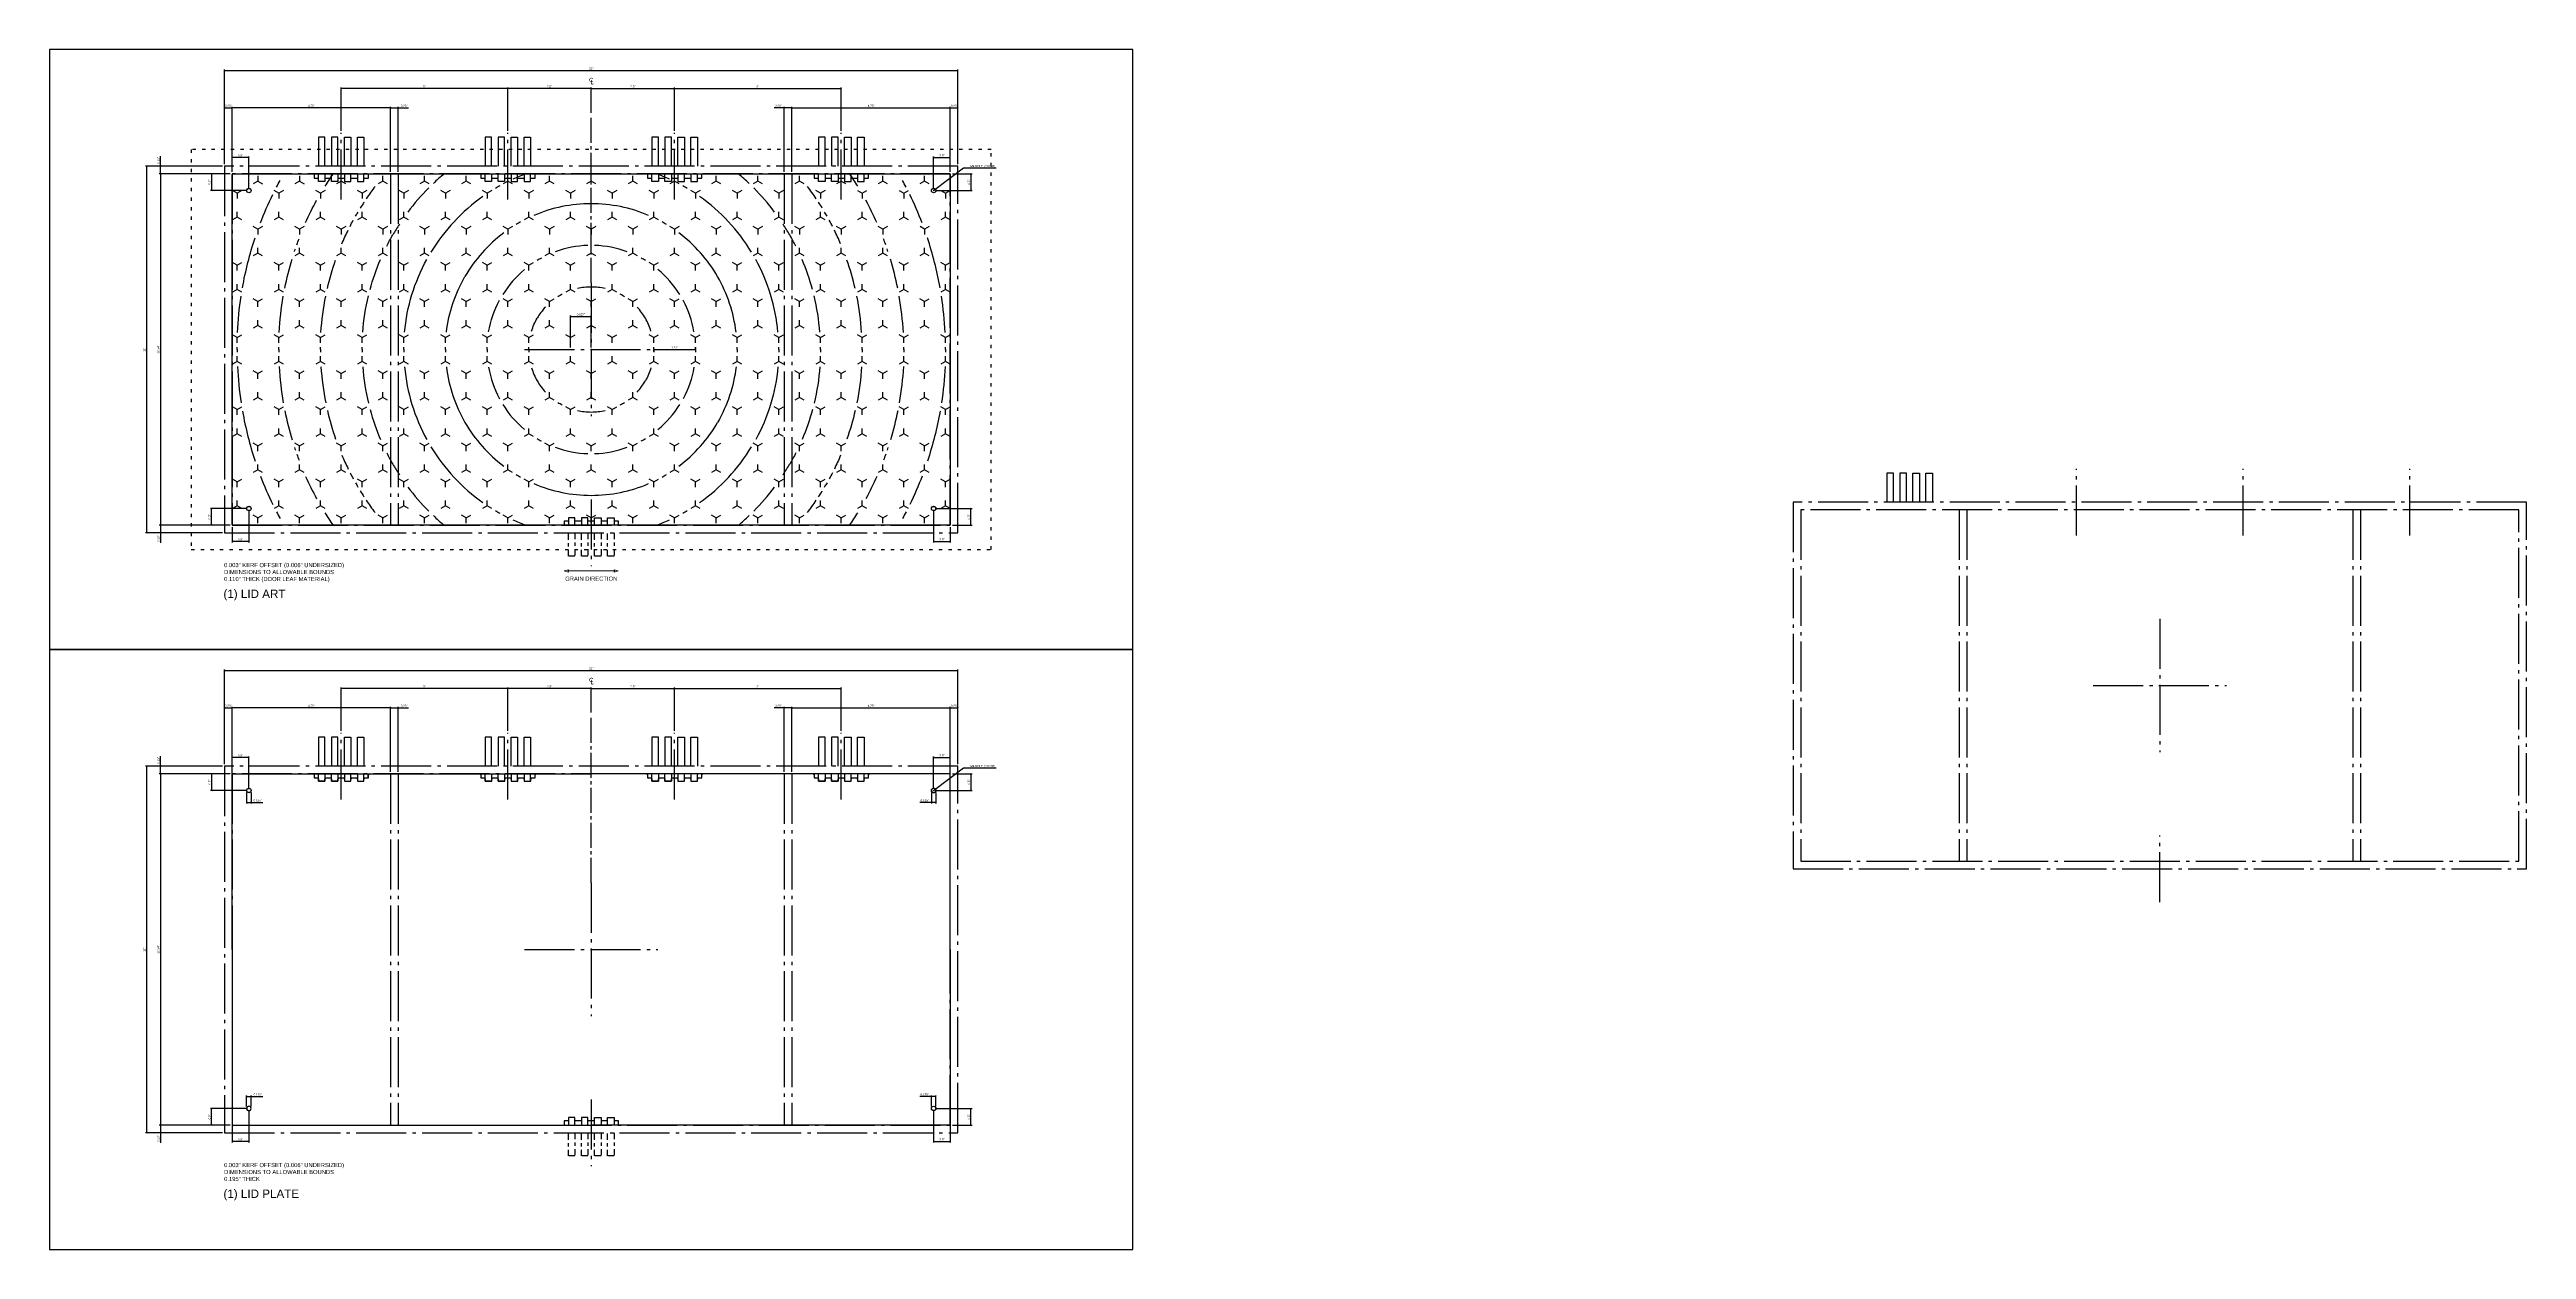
# Model space of a CAD drawing. Header units: inches. Extents: x -248 to 125, y -31 to 166.
# Drawn here: x -4.2 to 70, y 69 to 105 of the extents above; entities that cross this region are included whole.
import ezdxf

# ---------------------------------------------------------------- set-up
doc = ezdxf.new("R2010")
doc.units = ezdxf.units.IN
doc.header["$MEASUREMENT"] = 0
doc.linetypes.add('ACAD_ISO04W100', pattern=[30, 24, -3, 0, -3])
doc.linetypes.add('ACAD_ISO07W100', pattern=[3, 0, -3])
doc.layers.get('Defpoints').update_dxf_attribs({"color": 30})
doc.layers.add('ANNO', color=6, linetype='Continuous', lineweight=0)
doc.layers.add('CUT', color=1, linetype='Continuous')
doc.layers.add('ETCH', color=5, linetype='Continuous')
doc.styles.get("Standard").update_dxf_attribs({"font": 'arial.ttf'})
doc.dimstyles.get("Standard").update_dxf_attribs({"dimtxt": 0.0625, "dimasz": 0.046875, "dimexe": 0.03125, "dimexo": 0.0625, "dimgap": 0.03125, "dimtad": 1, "dimdec": 4, "dimdsep": 46, "dimtxsty": 'Standard', "dimblk": 'ARCHTICK', "dimcen": 0.09, "dimadec": 0, "dimazin": 0, "dimtfac": 1, "dimtdec": 4, "dimtofl": 0, "dimtmove": 0, "dimatfit": 3, "dimldrblk": 'DOT', "dimfxl": 1, "dimtolj": 1, "dimtzin": 0, "dimarcsym": 0})

# ---------------------------------------------------------------- blocks, each defined once
blk = doc.blocks.new('TopLid_Quarter')
at = {"layer": 'CUT'}
blk.add_lwpolyline([(-10.77, 0), (-10.77, 5.23875, -0.41421356), (-10.73875, 5.27), (0, 5.27)], format="xyb", dxfattribs=at)
blk.add_circle((-10.27, 4.77), 0.0645, dxfattribs=at)
at = {"layer": 'Defpoints'}
blk.add_circle((-10.27, 4.77), 0.0675, dxfattribs=at)
blk = doc.blocks.new('TopLid')
at = {"layer": 'CUT'}
for points in [[(-8.34375, 5.27), (-8.3125, 5.23875), (-8.3125, 5.17625), (-8.28125, 5.145), (-8.21375, 5.145), (-8.1825, 5.11375), (-8.1825, 5.045), (-7.9875, 5.045), (-7.9875, 5.11375), (-7.95625, 5.145), (-7.82375, 5.145), (-7.7925, 5.11375), (-7.7925, 5.045), (-7.5975, 5.045), (-7.5975, 5.11375), (-7.56625, 5.145), (-7.43375, 5.145), (-7.4025, 5.11375), (-7.4025, 5.045), (-7.2075, 5.045), (-7.2075, 5.11375), (-7.17625, 5.145), (-7.04375, 5.145), (-7.0125, 5.11375), (-7.0125, 5.045), (-6.8175, 5.045), (-6.8175, 5.11375), (-6.78625, 5.145), (-6.6875, 5.145), (-6.6875, 5.23875), (-6.65625, 5.27)], [(-3.34375, 5.27), (-3.3125, 5.23875), (-3.3125, 5.17625), (-3.28125, 5.145), (-3.21375, 5.145), (-3.1825, 5.11375), (-3.1825, 5.045), (-2.9875, 5.045), (-2.9875, 5.11375), (-2.95625, 5.145), (-2.82375, 5.145), (-2.7925, 5.11375), (-2.7925, 5.045), (-2.5975, 5.045), (-2.5975, 5.11375), (-2.56625, 5.145), (-2.43375, 5.145), (-2.4025, 5.11375), (-2.4025, 5.045), (-2.2075, 5.045), (-2.2075, 5.11375), (-2.17625, 5.145), (-2.04375, 5.145), (-2.0125, 5.11375), (-2.0125, 5.045), (-1.8175, 5.045), (-1.8175, 5.11375), (-1.78625, 5.145), (-1.6875, 5.145), (-1.6875, 5.23875), (-1.65625, 5.27)], [(1.65625, 5.27), (1.6875, 5.23875), (1.6875, 5.17625), (1.71875, 5.145), (1.78625, 5.145), (1.8175, 5.11375), (1.8175, 5.045), (2.0125, 5.045), (2.0125, 5.11375), (2.04375, 5.145), (2.17625, 5.145), (2.2075, 5.11375), (2.2075, 5.045), (2.4025, 5.045), (2.4025, 5.11375), (2.43375, 5.145), (2.56625, 5.145), (2.5975, 5.11375), (2.5975, 5.045), (2.7925, 5.045), (2.7925, 5.11375), (2.82375, 5.145), (2.95625, 5.145), (2.9875, 5.11375), (2.9875, 5.045), (3.1825, 5.045), (3.1825, 5.11375), (3.21375, 5.145), (3.3125, 5.145), (3.3125, 5.23875), (3.34375, 5.27)], [(6.65625, 5.27), (6.6875, 5.23875), (6.6875, 5.17625), (6.71875, 5.145), (6.78625, 5.145), (6.8175, 5.11375), (6.8175, 5.045), (7.0125, 5.045), (7.0125, 5.11375), (7.04375, 5.145), (7.17625, 5.145), (7.2075, 5.11375), (7.2075, 5.045), (7.4025, 5.045), (7.4025, 5.11375), (7.43375, 5.145), (7.56625, 5.145), (7.5975, 5.11375), (7.5975, 5.045), (7.7925, 5.045), (7.7925, 5.11375), (7.82375, 5.145), (7.95625, 5.145), (7.9875, 5.11375), (7.9875, 5.045), (8.1825, 5.045), (8.1825, 5.11375), (8.21375, 5.145), (8.3125, 5.145), (8.3125, 5.23875), (8.34375, 5.27)]]:
    blk.add_lwpolyline(points, dxfattribs=at)
blk.add_blockref('TopLid_Quarter', (0, 0))
at = {"xscale": -1}
blk.add_blockref('TopLid_Quarter', (0, 0), dxfattribs=at)
at = {"xscale": -1, "rotation": 180}
blk.add_blockref('TopLid_Quarter', (0, 0), dxfattribs=at)
at = {"rotation": 180}
blk.add_blockref('TopLid_Quarter', (0, 0), dxfattribs=at)
blk = doc.blocks.new('Hinge_Plan')
at = {"layer": 'Defpoints', "linetype": 'ACAD_ISO04W100', "ltscale": 0.0625}
blk.add_line((0, -1), (0, 1), dxfattribs=at)
at = {"layer": 'Defpoints'}
for p, q in [((-0.812, -0.23), (-0.812, -0.355)), ((-0.812, -0.355), (-0.683, -0.355)), ((-0.488, -0.355), (-0.293, -0.355)), ((-0.098, -0.355), (0.097, -0.355)), ((0.292, -0.355), (0.487, -0.355)), ((0.682, -0.355), (0.813, -0.355)), ((0.813, -0.355), (0.813, -0.23))]:
    blk.add_line(p, q, dxfattribs=at)
for points in [[(-0.488, 0), (-0.488, 0.873), (-0.683, 0.873), (-0.683, 0)], [(-0.098, 0), (-0.098, 0.873), (-0.293, 0.873), (-0.293, 0)], [(0.097, 0), (0.097, 0.873), (0.292, 0.873), (0.292, 0)], [(0.487, 0), (0.487, 0.873), (0.682, 0.873), (0.682, 0)], [(-0.488, -0.23), (-0.488, -0.455), (-0.683, -0.455), (-0.683, -0.23)], [(-0.098, -0.23), (-0.098, -0.455), (-0.293, -0.455), (-0.293, -0.23)], [(0.097, -0.23), (0.097, -0.455), (0.292, -0.455), (0.292, -0.23)], [(0.487, -0.23), (0.487, -0.455), (0.682, -0.455), (0.682, -0.23)]]:
    blk.add_lwpolyline(points, dxfattribs=at)
blk = doc.blocks.new('Clasp_Plan')
at = {"layer": 'Defpoints', "linetype": 'ACAD_ISO04W100', "ltscale": 0.0625}
blk.add_line((0, 1), (0, -1), dxfattribs=at)
at = {"layer": 'Defpoints'}
for p, q in [((-0.683, 0.355), (-0.813, 0.355)), ((-0.813, 0.355), (-0.813, 0.23)), ((-0.293, 0.355), (-0.488, 0.355)), ((0.097, 0.355), (-0.098, 0.355)), ((0.487, 0.355), (0.292, 0.355)), ((0.812, 0.355), (0.682, 0.355)), ((0.812, 0.23), (0.812, 0.355))]:
    blk.add_line(p, q, dxfattribs=at)
for points in [[(-0.488, 0.23), (-0.488, 0.455), (-0.683, 0.455), (-0.683, 0.23)], [(-0.098, 0.23), (-0.098, 0.455), (-0.293, 0.455), (-0.293, 0.23)], [(0.097, 0.23), (0.097, 0.455), (0.292, 0.455), (0.292, 0.23)], [(0.487, 0.23), (0.487, 0.455), (0.682, 0.455), (0.682, 0.23)]]:
    blk.add_lwpolyline(points, dxfattribs=at)
at = {"layer": 'Defpoints', "linetype": 'ACAD_ISO04W100', "ltscale": 0.007812}
for points in [[(-0.488, 0), (-0.488, -0.695), (-0.683, -0.695), (-0.683, 0)], [(-0.098, 0), (-0.098, -0.695), (-0.293, -0.695), (-0.293, 0)], [(0.292, 0), (0.292, -0.695), (0.097, -0.695), (0.097, 0)], [(0.682, 0), (0.682, -0.695), (0.487, -0.695), (0.487, 0)]]:
    blk.add_lwpolyline(points, dxfattribs=at)
blk = doc.blocks.new('BoxOutline')
at = {"layer": 'Defpoints', "linetype": 'ACAD_ISO04W100', "ltscale": 0.0625}
for p, q in [((-17.02, -0.23), (-17.02, -10.77)), ((-16.79, -0.23), (-16.79, -10.77)), ((-5.21, -0.23), (-5.21, -10.77)), ((-4.98, -0.23), (-4.98, -10.77)), ((-11, -3.5), (-11, -7.5)), ((-13, -5.5), (-9, -5.5))]:
    blk.add_line(p, q, dxfattribs=at)
for points in [[(-22, -11), (0, -11), (0, 0), (-22, 0)], [(-21.77, -10.77), (-0.23, -10.77), (-0.23, -0.23), (-21.77, -0.23)]]:
    blk.add_lwpolyline(points, close=True, dxfattribs=at)
for name, p in [('Hinge_Plan', (-18.5, 0)), ('Hinge_Plan', (-13.5, 0)), ('Hinge_Plan', (-8.5, 0)), ('Hinge_Plan', (-3.5, 0)), ('Clasp_Plan', (-11, -11))]:
    blk.add_blockref(name, p)
blk = doc.blocks.new('CL')
at = {"layer": 'ANNO', "char_height": 0.125, "attachment_point": 5, "rotation": 90}
for s, insert in [('C', (0.152, -0.003)), ('L', (0.219, 0.029))]:
    blk.add_mtext_dynamic_manual_height_columns(s, width=0.125, gutter_width=1, heights=[0], dxfattribs=dict(at, insert=insert))
blk = doc.blocks.new('GridHex')
at = {"layer": 'CUT'}
blk.add_lwpolyline([(-28.632, -8.364), (-28.632, 2.114, -0.414214), (-28.601, 2.145), (-7.123, 2.145, -0.414214), (-7.092, 2.114), (-7.092, -8.364, -0.414214), (-7.123, -8.395), (-28.601, -8.395, -0.414214)], format="xyb", close=True, dxfattribs=at)
for centre in [(-28.132, 1.645), (-7.592, 1.645), (-28.132, -7.895), (-7.592, -7.895)]:
    blk.add_circle(centre, 0.0645, dxfattribs=at)
at = {"layer": 'Defpoints'}
for centre in [(-28.132, 1.645), (-7.592, 1.645), (-28.132, -7.895), (-7.592, -7.895)]:
    blk.add_circle(centre, 0.0675, dxfattribs=at)
blk = doc.blocks.new('Node')
at = {"layer": 'CUT', "linetype": 'Continuous'}
for p, q in [((0, 0), (-0.139, -0.08)), ((0, 0), (0, 0.161)), ((0.139, -0.08), (0, 0))]:
    blk.add_line(p, q, dxfattribs=at)
blk = doc.blocks.new('HexRing')
at = {"layer": 'ETCH'}
for radius, start, end in [(9.375, 23.9534, 28.51701), (10.625, 27.30273, 28.51701), (10.625, 20.93855, 25.95223), (8.125, 29.48976, 30), (8.125, 27.05494, 28.52128), (6.875, 26.80108, 30), (8.125, 22.97239, 26.18108), (9.375, 19.57419, 20.76408), (9.375, 18.30245, 18.79691), (10.625, 10.05143, 18.39697), (5.625, 5.29439, 28.72666), (6.875, 15.16591, 23.1301), (8.125, 13.0021, 19.29539), (9.375, 11.33708, 16.82765), (4.375, 6.8699, 30), (6.875, 4.30765, 13.54409), (8.125, 3.63128, 11.35988), (9.375, 3.13863, 9.81922), (10.625, 2.76376, 8.66166), (1.875, 17.15636, 30), (3.125, 9.79182, 28.17766), (1.875, 0, 2.29272), (3.125, 0, 1.37529), (4.375, 0, 0.98228), (5.625, 0, 0.76398), (6.875, 0, 0.62506), (8.125, 0, 0.5289), (9.375, 0, 0.45837), (10.625, 0, 0.40445)]:
    blk.add_arc((0, 0), radius, start, end, dxfattribs=at)
blk = doc.blocks.new('Ripples')
at = {"layer": 'ETCH'}
for radius, start, end in [(9.375, 145.79654, 148.51701), (6.875, 129.95532, 133.54409), (5.625, 110.46452, 114.70561), (5.625, 65.29439, 69.53548), (6.875, 46.45591, 50.04468), (9.375, 31.48299, 34.20346), (8.125, 142.97239, 146.18108), (6.875, 135.16591, 143.1301), (5.625, 125.29439, 148.72666), (5.625, 120, 120.76398), (5.625, 119.23602, 120), (5.625, 60, 60.76398), (5.625, 59.23602, 60), (5.625, 31.27334, 54.70561), (6.875, 36.8699, 44.83409), (8.125, 33.81892, 37.02761), (8.125, 149.48976, 150), (8.125, 147.05494, 148.52128), (6.875, 146.80108, 150), (4.375, 120, 120.98228), (4.375, 119.01772, 120), (4.375, 90, 113.1301), (4.375, 66.8699, 90), (4.375, 60, 60.98228), (4.375, 59.01772, 60), (6.875, 30, 33.19892), (8.125, 31.47872, 32.94506), (8.125, 30, 30.51024), (4.375, 126.8699, 150), (3.125, 91.82234, 110.20818), (3.125, 69.79182, 88.17766), (4.375, 30, 53.1301), (3.125, 129.79182, 148.17766), (3.125, 120, 121.37529), (3.125, 118.62471, 120), (3.125, 60, 61.37529), (3.125, 58.62471, 60), (3.125, 31.82234, 50.20818), (1.875, 120, 122.29272), (1.875, 117.70728, 120), (1.875, 90, 102.84364), (1.875, 77.15636, 90), (1.875, 60, 62.29272), (1.875, 57.70728, 60), (1.875, 137.15636, 150), (1.875, 30, 42.84364), (1.875, 210, 222.84364), (1.875, 317.15636, 330), (4.375, 210, 233.1301), (3.125, 211.82234, 230.20818), (1.875, 237.70728, 240), (1.875, 240, 242.29272), (1.875, 257.15636, 270), (1.875, 270, 282.84364), (1.875, 297.70728, 300), (1.875, 300, 302.29272), (3.125, 309.79182, 328.17766), (4.375, 306.8699, 330), (5.625, 211.27334, 234.70561), (3.125, 238.62471, 240), (3.125, 240, 241.37529), (3.125, 249.79182, 268.17766), (3.125, 271.82234, 290.20818), (3.125, 298.62471, 300), (3.125, 300, 301.37529), (5.625, 305.29439, 328.72666), (6.875, 210, 213.19892), (6.875, 326.80108, 330), (8.125, 210, 210.51024), (8.125, 211.47872, 212.94506), (6.875, 216.8699, 224.83409), (4.375, 239.01772, 240), (4.375, 240, 240.98228), (4.375, 246.8699, 270), (4.375, 270, 293.1301), (4.375, 299.01772, 300), (4.375, 300, 300.98228), (6.875, 315.16591, 323.1301), (8.125, 327.05494, 328.52128), (8.125, 329.48976, 330), (9.375, 211.48299, 214.20346), (8.125, 213.81892, 217.02761), (6.875, 226.45591, 230.04468), (5.625, 239.23602, 240), (5.625, 240, 240.76398), (5.625, 245.29439, 249.53548), (5.625, 290.46452, 294.70561), (5.625, 299.23602, 300), (5.625, 300, 300.76398), (6.875, 309.95532, 313.54409), (8.125, 322.97239, 326.18108), (9.375, 325.79654, 328.51701)]:
    blk.add_arc((0, 0), radius, start, end, dxfattribs=at)
at = {"layer": 'ETCH', "xscale": -1}
blk.add_blockref('HexRing', (0, 0), dxfattribs=at)
at = {"layer": 'ETCH'}
blk.add_blockref('HexRing', (0, 0), dxfattribs=at)
at = {"layer": 'ETCH', "rotation": 180}
blk.add_blockref('HexRing', (0, 0), dxfattribs=at)
at = {"layer": 'ETCH', "xscale": -1, "rotation": 180}
blk.add_blockref('HexRing', (0, 0), dxfattribs=at)
blk = doc.blocks.new('LidArt')
at = {"layer": 'CUT'}
for radius, start, end in [(9.375, 29.92643, 30), (4.375, 299.01772, 300)]:
    blk.add_arc((0, 0), radius, start, end, dxfattribs=at)
for name, p in [('GridHex', (17.862, 3.125)), ('Ripples', (0, 0))]:
    blk.add_blockref(name, p)
for p, xscale, rotation in [((-10, 5.052), -0.9999999999999997, 240), ((-8.75, 5.052), -0.9999999999999997, 240), ((-7.5, 5.052), -1, 119.9999999999999), ((-6.25, 5.052), -1, 119.9999999999999), ((-5, 5.052), -1, 119.9999999999999), ((-3.75, 5.052), -1, 119.9999999999999), ((-2.5, 5.052), -1, 119.9999999999999), ((-1.25, 5.052), -1, 119.9999999999999), ((0, 5.052), -1, 119.9999999999999), ((1.25, 5.052), -1, 119.9999999999999), ((2.5, 5.052), -1, 119.9999999999999), ((3.75, 5.052), -1, 119.9999999999999), ((5, 5.052), -1, 119.9999999999999), ((6.25, 5.052), -1, 119.9999999999999), ((7.5, 5.052), -1, 119.9999999999999), ((8.75, 5.052), -1, 119.9999999999999), ((10, 5.052), -1, 119.9999999999999), ((-10.625, 4.691), -1, 180), ((-9.375, 4.691), -1, 180), ((-8.125, 4.691), -1, 180), ((-6.875, 4.691), -1, 180), ((-5.625, 4.691), -1, 180), ((-4.375, 4.691), -1, 180), ((-3.125, 4.691), -1, 180), ((-1.875, 4.691), -1, 180), ((-0.625, 4.691), -1, 180), ((0.625, 4.691), -1, 180), ((1.875, 4.691), -1, 180), ((3.125, 4.691), -1, 180), ((4.375, 4.691), -1, 180), ((5.625, 4.691), -1, 180), ((6.875, 4.691), -1, 180), ((-10.625, 3.969), -1, 119.9999999999999), ((-9.375, 3.969), -1, 119.9999999999999), ((-8.125, 3.969), -1, 119.9999999999999), ((-6.875, 3.969), -1, 119.9999999999999), ((-5.625, 3.969), -1, 119.9999999999999), ((-4.375, 3.969), -1, 119.9999999999999), ((-3.125, 3.969), -1, 119.9999999999999), ((-1.875, 3.969), -1, 119.9999999999999), ((-0.625, 3.969), -1, 119.9999999999999), ((0.625, 3.969), -1, 119.9999999999999), ((1.875, 3.969), -1, 119.9999999999999), ((3.125, 3.969), -1, 119.9999999999999), ((4.375, 3.969), -1, 119.9999999999999), ((5.625, 3.969), -1, 119.9999999999999), ((6.875, 3.969), -1, 119.9999999999999), ((8.125, 3.969), -1, 119.9999999999999), ((9.375, 3.969), -1, 119.9999999999999), ((10.625, 3.969), -1, 119.9999999999999), ((-10, 2.887), -1, 119.9999999999999), ((-10, 3.608), -1, 180), ((-8.75, 2.887), -1, 119.9999999999999), ((-8.75, 3.608), -1, 180), ((-7.5, 2.887), -1, 119.9999999999999), ((-7.5, 3.608), -1, 180), ((-6.25, 2.887), -1, 119.9999999999999), ((-6.25, 3.608), -1, 180), ((-5, 2.887), -1, 119.9999999999999), ((-5, 3.608), -1, 180), ((-3.75, 2.887), -1, 119.9999999999999), ((-3.75, 3.608), -1, 180), ((-2.5, 2.887), -1, 119.9999999999999), ((-2.5, 3.608), -1, 180), ((-1.25, 2.887), -1, 119.9999999999999), ((-1.25, 3.608), -1, 180), ((0, 2.887), -1, 119.9999999999999), ((0, 3.608), -1, 180), ((1.25, 2.887), -1, 119.9999999999999), ((1.25, 3.608), -1, 180), ((2.5, 2.887), -1, 119.9999999999999), ((2.5, 3.608), -1, 180), ((3.75, 2.887), -1, 119.9999999999999), ((3.75, 3.608), -1, 180), ((5, 2.887), -1, 119.9999999999999), ((5, 3.608), -1, 180), ((6.25, 2.887), -1, 119.9999999999999), ((6.25, 3.608), -1, 180), ((7.5, 2.887), -1, 119.9999999999999), ((7.5, 3.608), -1, 180), ((8.75, 2.887), -1, 119.9999999999999), ((8.75, 3.608), -1, 180), ((10, 2.887), -1, 119.9999999999999), ((10, 3.608), -1, 180), ((-10.625, 2.526), -1, 59.99999999999994), ((-9.375, 2.526), -1, 59.99999999999994), ((-8.125, 2.526), -1, 59.99999999999994), ((-6.875, 2.526), -1, 59.99999999999994), ((-5.625, 2.526), -1, 59.99999999999994), ((-4.375, 2.526), -1, 59.99999999999994), ((-3.125, 2.526), -1, 59.99999999999994), ((-1.875, 2.526), -1, 59.99999999999994), ((-0.625, 2.526), -1, 59.99999999999994), ((0.625, 2.526), -1, 59.99999999999994), ((1.875, 2.526), -1, 59.99999999999994), ((3.125, 2.526), -1, 59.99999999999994), ((4.375, 2.526), -1, 59.99999999999994), ((5.625, 2.526), -1, 59.99999999999994), ((6.875, 2.526), -1, 59.99999999999994), ((8.125, 2.526), -1, 59.99999999999994), ((9.375, 2.526), -1, 59.99999999999994), ((10.625, 2.526), -1, 59.99999999999994), ((-10.625, 1.804), -1, 119.9999999999999), ((-10, 1.443), -1, 59.99999999999994), ((-9.375, 1.804), -1, 119.9999999999999), ((-8.75, 1.443), -1, 59.99999999999994), ((-8.125, 1.804), -1, 119.9999999999999), ((-7.5, 1.443), -1, 59.99999999999994), ((-6.875, 1.804), -1, 119.9999999999999), ((-6.25, 1.443), -1, 59.99999999999994), ((-5.625, 1.804), -1, 119.9999999999999), ((-5, 1.443), -1, 59.99999999999994), ((-4.375, 1.804), -1, 119.9999999999999), ((-3.75, 1.443), -1, 59.99999999999994), ((-3.125, 1.804), -1, 119.9999999999999), ((-2.5, 1.443), -1, 59.99999999999994), ((-1.875, 1.804), -1, 119.9999999999999), ((-1.25, 1.443), -1, 59.99999999999994), ((-0.625, 1.804), -1, 119.9999999999999), ((0, 1.443), -1, 59.99999999999994), ((0.625, 1.804), -1, 119.9999999999999), ((1.25, 1.443), -1, 59.99999999999994), ((1.875, 1.804), -1, 119.9999999999999), ((2.5, 1.443), -1, 59.99999999999994), ((3.125, 1.804), -1, 119.9999999999999), ((3.75, 1.443), -1, 59.99999999999994), ((4.375, 1.804), -1, 119.9999999999999), ((5, 1.443), -1, 59.99999999999994), ((5.625, 1.804), -1, 119.9999999999999), ((6.25, 1.443), -1, 59.99999999999994), ((6.875, 1.804), -1, 119.9999999999999), ((7.5, 1.443), -1, 59.99999999999994), ((8.125, 1.804), -1, 119.9999999999999), ((8.75, 1.443), -1, 59.99999999999994), ((9.375, 1.804), -1, 119.9999999999999), ((10, 1.443), -1, 59.99999999999994), ((10.625, 1.804), -1, 119.9999999999999), ((-10, 0.722), -1, 119.9999999999999), ((-8.75, 0.722), -1, 119.9999999999999), ((-7.5, 0.722), -1, 119.9999999999999), ((-6.25, 0.722), -1, 119.9999999999999), ((-5, 0.722), -1, 119.9999999999999), ((-3.75, 0.722), -1, 119.9999999999999), ((-2.5, 0.722), -1, 119.9999999999999), ((-1.25, 0.722), -1, 119.9999999999999), ((0, 0.722), -1, 119.9999999999999), ((1.25, 0.722), -1, 119.9999999999999), ((2.5, 0.722), -1, 119.9999999999999), ((3.75, 0.722), -1, 119.9999999999999), ((5, 0.722), -1, 119.9999999999999), ((6.25, 0.722), -1, 119.9999999999999), ((7.5, 0.722), -1, 119.9999999999999), ((8.75, 0.722), -1, 119.9999999999999), ((10, 0.722), -1, 119.9999999999999), ((-10.625, 0.361), -1, 59.99999999999994), ((-9.375, 0.361), -1, 59.99999999999994), ((-8.125, 0.361), -1, 59.99999999999994), ((-6.875, 0.361), -1, 59.99999999999994), ((-5.625, 0.361), -1, 59.99999999999994), ((-4.375, 0.361), -1, 59.99999999999994), ((-3.125, 0.361), -1, 59.99999999999994), ((-1.875, 0.361), -1, 59.99999999999994), ((-0.625, 0.361), -1, 59.99999999999994), ((0.625, 0.361), -1, 59.99999999999994), ((1.875, 0.361), -1, 59.99999999999994), ((3.125, 0.361), -1, 59.99999999999994), ((4.375, 0.361), -1, 59.99999999999994), ((5.625, 0.361), -1, 59.99999999999994), ((6.875, 0.361), -1, 59.99999999999994), ((8.125, 0.361), -1, 59.99999999999994), ((9.375, 0.361), -1, 59.99999999999994), ((10.625, 0.361), -1, 59.99999999999994), ((-10.625, -0.361), -1, 119.9999999999999), ((-10, -0.722), -1, 59.99999999999994), ((-9.375, -0.361), -1, 119.9999999999999), ((-8.75, -0.722), -1, 59.99999999999994), ((-8.125, -0.361), -1, 119.9999999999999), ((-7.5, -0.722), -1, 59.99999999999994), ((-6.875, -0.361), -1, 119.9999999999999), ((-6.25, -0.722), -1, 59.99999999999994), ((-5.625, -0.361), -1, 119.9999999999999), ((-5, -0.722), -1, 59.99999999999994), ((-4.375, -0.361), -1, 119.9999999999999), ((-3.75, -0.722), -1, 59.99999999999994), ((-3.125, -0.361), -1, 119.9999999999999), ((-2.5, -0.722), -1, 59.99999999999994), ((-1.875, -0.361), -1, 119.9999999999999), ((-1.25, -0.722), -1, 59.99999999999994), ((-0.625, -0.361), -1, 119.9999999999999), ((0, -0.722), -1, 59.99999999999994), ((0.625, -0.361), -1, 119.9999999999999), ((1.25, -0.722), -1, 59.99999999999994), ((1.875, -0.361), -1, 119.9999999999999), ((2.5, -0.722), -1, 59.99999999999994), ((3.125, -0.361), -1, 119.9999999999999), ((3.75, -0.722), -1, 59.99999999999994), ((4.375, -0.361), -1, 119.9999999999999), ((5, -0.722), -1, 59.99999999999994), ((5.625, -0.361), -1, 119.9999999999999), ((6.25, -0.722), -1, 59.99999999999994), ((6.875, -0.361), -1, 119.9999999999999), ((7.5, -0.722), -1, 59.99999999999994), ((8.125, -0.361), -1, 119.9999999999999), ((8.75, -0.722), -1, 59.99999999999994), ((9.375, -0.361), -1, 119.9999999999999), ((10, -0.722), -1, 59.99999999999994), ((10.625, -0.361), -1, 119.9999999999999), ((-10, -1.443), -1, 119.9999999999999), ((-8.75, -1.443), -1, 119.9999999999999), ((-7.5, -1.443), -1, 119.9999999999999), ((-6.25, -1.443), -1, 119.9999999999999), ((-5, -1.443), -1, 119.9999999999999), ((-3.75, -1.443), -1, 119.9999999999999), ((-2.5, -1.443), -1, 119.9999999999999), ((-1.25, -1.443), -1, 119.9999999999999), ((0, -1.443), -1, 119.9999999999999), ((1.25, -1.443), -1, 119.9999999999999), ((2.5, -1.443), -1, 119.9999999999999), ((3.75, -1.443), -1, 119.9999999999999), ((5, -1.443), -1, 119.9999999999999), ((6.25, -1.443), -1, 119.9999999999999), ((7.5, -1.443), -1, 119.9999999999999), ((8.75, -1.443), -1, 119.9999999999999), ((10, -1.443), -1, 119.9999999999999), ((-10.625, -1.804), -1, 59.99999999999994), ((-9.375, -1.804), -1, 59.99999999999994), ((-8.125, -1.804), -1, 59.99999999999994), ((-6.875, -1.804), -1, 59.99999999999994), ((-5.625, -1.804), -1, 59.99999999999994), ((-4.375, -1.804), -1, 59.99999999999994), ((-3.125, -1.804), -1, 59.99999999999994), ((-1.875, -1.804), -1, 59.99999999999994), ((-0.625, -1.804), -1, 59.99999999999994), ((0.625, -1.804), -1, 59.99999999999994), ((1.875, -1.804), -1, 59.99999999999994), ((3.125, -1.804), -1, 59.99999999999994), ((4.375, -1.804), -1, 59.99999999999994), ((5.625, -1.804), -1, 59.99999999999994), ((6.875, -1.804), -1, 59.99999999999994), ((8.125, -1.804), -1, 59.99999999999994), ((9.375, -1.804), -1, 59.99999999999994), ((10.625, -1.804), -1, 59.99999999999994), ((-10.625, -2.526), -1, 119.9999999999999), ((-10, -2.887), -1, 59.99999999999994), ((-9.375, -2.526), -1, 119.9999999999999), ((-8.75, -2.887), -1, 59.99999999999994), ((-8.125, -2.526), -1, 119.9999999999999), ((-7.5, -2.887), -1, 59.99999999999994), ((-6.875, -2.526), -1, 119.9999999999999), ((-6.25, -2.887), -1, 59.99999999999994), ((-5.625, -2.526), -1, 119.9999999999999), ((-5, -2.887), -1, 59.99999999999994), ((-4.375, -2.526), -1, 119.9999999999999), ((-3.75, -2.887), -1, 59.99999999999994), ((-3.125, -2.526), -1, 119.9999999999999), ((-2.5, -2.887), -1, 59.99999999999994), ((-1.875, -2.526), -1, 119.9999999999999), ((-1.25, -2.887), -1, 59.99999999999994), ((-0.625, -2.526), -1, 119.9999999999999), ((0, -2.887), -1, 59.99999999999994), ((0.625, -2.526), -1, 119.9999999999999), ((1.25, -2.887), -1, 59.99999999999994), ((1.875, -2.526), -1, 119.9999999999999), ((2.5, -2.887), -1, 59.99999999999994), ((3.125, -2.526), -1, 119.9999999999999), ((3.75, -2.887), -1, 59.99999999999994), ((4.375, -2.526), -1, 119.9999999999999), ((5, -2.887), -1, 59.99999999999994), ((5.625, -2.526), -1, 119.9999999999999), ((6.25, -2.887), -1, 59.99999999999994), ((6.875, -2.526), -1, 119.9999999999999), ((7.5, -2.887), -1, 59.99999999999994), ((8.125, -2.526), -1, 119.9999999999999), ((8.75, -2.887), -1, 59.99999999999994), ((9.375, -2.526), -1, 119.9999999999999), ((10, -2.887), -1, 59.99999999999994), ((10.625, -2.526), -1, 119.9999999999999), ((-10, -3.608), -1, 119.9999999999999), ((-8.75, -3.608), -1, 119.9999999999999), ((-7.5, -3.608), -1, 119.9999999999999), ((-6.25, -3.608), -1, 119.9999999999999), ((-5, -3.608), -1, 119.9999999999999), ((-3.75, -3.608), -1, 119.9999999999999), ((-2.5, -3.608), -1, 119.9999999999999), ((-1.25, -3.608), -1, 119.9999999999999), ((0, -3.608), -1, 119.9999999999999), ((1.25, -3.608), -1, 119.9999999999999), ((2.5, -3.608), -1, 119.9999999999999), ((3.75, -3.608), -1, 119.9999999999999), ((5, -3.608), -1, 119.9999999999999), ((6.25, -3.608), -1, 119.9999999999999), ((7.5, -3.608), -1, 119.9999999999999), ((8.75, -3.608), -1, 119.9999999999999), ((10, -3.608), -1, 119.9999999999999), ((-10.625, -3.969), -1, 59.99999999999994), ((-9.375, -3.969), -1, 59.99999999999994), ((-8.125, -3.969), -1, 59.99999999999994), ((-6.875, -3.969), -1, 59.99999999999994), ((-5.625, -3.969), -1, 59.99999999999994), ((-4.375, -3.969), -1, 59.99999999999994), ((-3.125, -3.969), -1, 59.99999999999994), ((-1.875, -3.969), -1, 59.99999999999994), ((-0.625, -3.969), -1, 59.99999999999994), ((0.625, -3.969), -1, 59.99999999999994), ((1.875, -3.969), -1, 59.99999999999994), ((3.125, -3.969), -1, 59.99999999999994), ((4.375, -3.969), -1, 59.99999999999994), ((5.625, -3.969), -1, 59.99999999999994), ((6.875, -3.969), -1, 59.99999999999994), ((8.125, -3.969), -1, 59.99999999999994), ((9.375, -3.969), -1, 59.99999999999994), ((10.625, -3.969), -1, 59.99999999999994), ((-10.625, -4.691), -1, 119.9999999999999), ((-10, -5.052), -1, 59.99999999999994), ((-9.375, -4.691), -1, 119.9999999999999), ((-8.75, -5.052), -1, 59.99999999999994), ((-8.125, -4.691), -1, 119.9999999999999), ((-7.5, -5.052), -1, 59.99999999999994), ((-6.875, -4.691), -1, 119.9999999999999), ((-6.25, -5.052), -1, 59.99999999999994), ((-5.625, -4.691), -1, 119.9999999999999), ((-5, -5.052), -1, 59.99999999999994), ((-4.375, -4.691), -1, 119.9999999999999), ((-3.75, -5.052), -1, 59.99999999999994), ((-3.125, -4.691), -1, 119.9999999999999), ((-2.5, -5.052), -1, 59.99999999999994), ((-1.875, -4.691), -1, 119.9999999999999), ((-1.25, -5.052), -1, 59.99999999999994), ((-0.625, -4.691), -1, 119.9999999999999), ((0, -5.052), -1, 59.99999999999994), ((0.625, -4.691), -1, 119.9999999999999), ((1.25, -5.052), -1, 59.99999999999994), ((1.875, -4.691), -1, 119.9999999999999), ((2.5, -5.052), -1, 59.99999999999994), ((3.125, -4.691), -1, 119.9999999999999), ((3.75, -5.052), -1, 59.99999999999994), ((4.375, -4.691), -1, 119.9999999999999), ((5, -5.052), -1, 59.99999999999994), ((5.625, -4.691), -1, 119.9999999999999), ((6.25, -5.052), -1, 59.99999999999994), ((6.875, -4.691), -1, 119.9999999999999), ((7.5, -5.052), -1, 59.99999999999994), ((8.125, -4.691), -1, 119.9999999999999), ((8.75, -5.052), -1, 59.99999999999994), ((9.375, -4.691), -1, 119.9999999999999), ((10, -5.052), -1, 59.99999999999994), ((10.625, -4.691), -1, 119.9999999999999)]:
    blk.add_blockref('Node', p, dxfattribs=dict(at, xscale=xscale, rotation=rotation))
at = {"layer": 'CUT', "rotation": 180}
for p in [(8.125, 4.691), (9.375, 4.691), (10.625, 4.691)]:
    blk.add_blockref('Node', p, dxfattribs=at)
blk = doc.blocks.new('_ArchTick')
at = {"color": 0, "linetype": 'ByBlock', "const_width": 0.15}
blk.add_lwpolyline([(-0.5, -0.5), (0.5, 0.5)], dxfattribs=at)
blk = doc.blocks.new('_Dot')
at = {"color": 0, "linetype": 'ByBlock', "lineweight": -2}
blk.add_line((-0.5, 0), (-1, 0), dxfattribs=at)
at = {"color": 0, "linetype": 'ByBlock', "const_width": 0.5}
blk.add_lwpolyline([(-0.25, 0, 1), (0.25, 0, 1)], format="xyb", close=True, dxfattribs=at)
blk = doc.blocks.new('*D509')
at = {"layer": 'ANNO', "color": 0, "lineweight": -2, "transparency": 16777216}
for p, q in [((1, 101.562), (1, 104.398)), ((1, 104.367), (23, 104.367)), ((23, 101.562), (23, 104.398))]:
    blk.add_line(p, q, dxfattribs=at)
at = {"layer": 'Defpoints', "color": 0, "transparency": 16777216}
for p in [(23, 104.367), (1, 101.5), (23, 101.5)]:
    blk.add_point(p, dxfattribs=at)
at = {"layer": 'ANNO', "color": 0, "lineweight": -2, "transparency": 16777216, "xscale": 0.046875, "yscale": 0.046875, "zscale": 0.046875, "rotation": 180}
blk.add_blockref('_ArchTick', (1, 104.367), dxfattribs=at)
at = {"layer": 'ANNO', "color": 0, "lineweight": -2, "transparency": 16777216, "xscale": 0.046875, "yscale": 0.046875, "zscale": 0.046875}
blk.add_blockref('_ArchTick', (23, 104.367), dxfattribs=at)
at = {"layer": 'ANNO', "color": 0, "transparency": 16777216, "insert": (12, 104.43), "char_height": 0.0625, "attachment_point": 5}
blk.add_mtext('\\A1;22"', dxfattribs=at)
blk = doc.blocks.new('*D510')
at = {"layer": 'ANNO', "color": 0, "lineweight": -2, "transparency": 16777216}
for p, q in [((1, 101.562), (1, 103.28)), ((1.23, 101.332), (1.23, 103.28)), ((1, 103.249), (1.23, 103.249))]:
    blk.add_line(p, q, dxfattribs=at)
at = {"layer": 'Defpoints', "color": 0, "transparency": 16777216}
for p in [(1.23, 103.249), (1, 101.5), (1.23, 101.27)]:
    blk.add_point(p, dxfattribs=at)
at = {"layer": 'ANNO', "color": 0, "lineweight": -2, "transparency": 16777216, "xscale": 0.046875, "yscale": 0.046875, "zscale": 0.046875, "rotation": 180}
blk.add_blockref('_ArchTick', (1, 103.249), dxfattribs=at)
at = {"layer": 'ANNO', "color": 0, "lineweight": -2, "transparency": 16777216, "xscale": 0.046875, "yscale": 0.046875, "zscale": 0.046875}
blk.add_blockref('_ArchTick', (1.23, 103.249), dxfattribs=at)
at = {"layer": 'ANNO', "color": 0, "transparency": 16777216, "insert": (1.115, 103.312), "char_height": 0.0625, "attachment_point": 5}
blk.add_mtext('\\A1;0.23"', dxfattribs=at)
blk = doc.blocks.new('*D512')
at = {"layer": 'ANNO', "color": 0, "lineweight": -2, "transparency": 16777216}
for p, q in [((22.77, 101.332), (22.77, 103.28)), ((23, 101.562), (23, 103.28)), ((22.77, 103.249), (23, 103.249))]:
    blk.add_line(p, q, dxfattribs=at)
at = {"layer": 'Defpoints', "color": 0, "transparency": 16777216}
for p in [(23, 103.249), (22.77, 101.27), (23, 101.5)]:
    blk.add_point(p, dxfattribs=at)
at = {"layer": 'ANNO', "color": 0, "lineweight": -2, "transparency": 16777216, "xscale": 0.046875, "yscale": 0.046875, "zscale": 0.046875, "rotation": 180}
blk.add_blockref('_ArchTick', (22.77, 103.249), dxfattribs=at)
at = {"layer": 'ANNO', "color": 0, "lineweight": -2, "transparency": 16777216, "xscale": 0.046875, "yscale": 0.046875, "zscale": 0.046875}
blk.add_blockref('_ArchTick', (23, 103.249), dxfattribs=at)
at = {"layer": 'ANNO', "color": 0, "transparency": 16777216, "insert": (22.885, 103.312), "char_height": 0.0625, "attachment_point": 5}
blk.add_mtext('\\A1;0.23"', dxfattribs=at)
blk = doc.blocks.new('*D513')
at = {"layer": 'ANNO', "color": 0, "lineweight": -2, "transparency": 16777216}
for p, q in [((22.27, 100.832), (22.27, 101.791)), ((22.77, 101.332), (22.77, 101.791)), ((22.27, 101.76), (22.77, 101.76))]:
    blk.add_line(p, q, dxfattribs=at)
at = {"layer": 'Defpoints', "color": 0, "transparency": 16777216}
for p in [(22.77, 101.76), (22.77, 101.27), (22.27, 100.77)]:
    blk.add_point(p, dxfattribs=at)
at = {"layer": 'ANNO', "color": 0, "lineweight": -2, "transparency": 16777216, "xscale": 0.046875, "yscale": 0.046875, "zscale": 0.046875, "rotation": 180}
blk.add_blockref('_ArchTick', (22.27, 101.76), dxfattribs=at)
at = {"layer": 'ANNO', "color": 0, "lineweight": -2, "transparency": 16777216, "xscale": 0.046875, "yscale": 0.046875, "zscale": 0.046875}
blk.add_blockref('_ArchTick', (22.77, 101.76), dxfattribs=at)
at = {"layer": 'ANNO', "color": 0, "transparency": 16777216, "insert": (22.52, 101.823), "char_height": 0.0625, "attachment_point": 5}
blk.add_mtext('\\A1;0.5"', dxfattribs=at)
blk = doc.blocks.new('*D514')
at = {"layer": 'ANNO', "color": 0, "lineweight": -2, "transparency": 16777216}
for p, q in [((22.832, 101.27), (23.421, 101.27)), ((23.39, 101.27), (23.39, 100.77)), ((22.332, 100.77), (23.421, 100.77))]:
    blk.add_line(p, q, dxfattribs=at)
at = {"layer": 'Defpoints', "color": 0, "transparency": 16777216}
for p in [(22.77, 101.27), (22.27, 100.77), (23.39, 100.77)]:
    blk.add_point(p, dxfattribs=at)
at = {"layer": 'ANNO', "color": 0, "lineweight": -2, "transparency": 16777216, "xscale": 0.046875, "yscale": 0.046875, "zscale": 0.046875}
for p, rotation in [((23.39, 101.27), 90), ((23.39, 100.77), 270)]:
    blk.add_blockref('_ArchTick', p, dxfattribs=dict(at, rotation=rotation))
at = {"layer": 'ANNO', "color": 0, "transparency": 16777216, "insert": (23.327, 101.02), "char_height": 0.0625, "attachment_point": 5, "rotation": 90}
blk.add_mtext('\\A1;0.5"', dxfattribs=at)
blk = doc.blocks.new('Anno_GrainDirection')
at = {"layer": 'ANNO'}
for p, q in [((-0.811, 0), (-0.682, 0.035)), ((-0.811, 0), (-0.682, -0.035)), ((-0.682, 0.035), (-0.696, 0)), ((-0.696, 0), (0.696, 0)), ((-0.682, -0.035), (-0.696, 0)), ((0.811, 0), (0.682, 0.035)), ((0.682, 0.035), (0.696, 0)), ((0.811, 0), (0.682, -0.035)), ((0.682, -0.035), (0.696, 0))]:
    blk.add_line(p, q, dxfattribs=at)
at = {"layer": 'ANNO', "insert": (0, -0.231), "char_height": 0.125, "attachment_point": 5}
blk.add_mtext_dynamic_manual_height_columns('GRAIN DIRECTION', width=2.708, gutter_width=1, heights=[0], dxfattribs=at)
blk = doc.blocks.new('*D515')
at = {"layer": 'ANNO', "color": 0, "lineweight": -2, "transparency": 16777216}
for p, q in [((9.5, 102.562), (9.5, 103.86)), ((12, 103.829), (9.5, 103.829)), ((12, 103.105), (12, 103.86))]:
    blk.add_line(p, q, dxfattribs=at)
at = {"layer": 'Defpoints', "color": 0, "transparency": 16777216}
for p in [(9.5, 103.829), (12, 103.043), (9.5, 102.5)]:
    blk.add_point(p, dxfattribs=at)
at = {"layer": 'ANNO', "color": 0, "lineweight": -2, "transparency": 16777216, "xscale": 0.046875, "yscale": 0.046875, "zscale": 0.046875, "rotation": 180}
blk.add_blockref('_ArchTick', (9.5, 103.829), dxfattribs=at)
at = {"layer": 'ANNO', "color": 0, "lineweight": -2, "transparency": 16777216, "xscale": 0.046875, "yscale": 0.046875, "zscale": 0.046875}
blk.add_blockref('_ArchTick', (12, 103.829), dxfattribs=at)
at = {"layer": 'ANNO', "color": 0, "transparency": 16777216, "insert": (10.75, 103.892), "char_height": 0.0625, "attachment_point": 5}
blk.add_mtext('\\A1;2.5"', dxfattribs=at)
blk = doc.blocks.new('*D516')
at = {"layer": 'ANNO', "color": 0, "lineweight": -2, "transparency": 16777216}
for p, q in [((4.5, 102.562), (4.5, 103.86)), ((9.5, 103.829), (4.5, 103.829)), ((9.5, 102.562), (9.5, 103.86))]:
    blk.add_line(p, q, dxfattribs=at)
at = {"layer": 'Defpoints', "color": 0, "transparency": 16777216}
for p in [(4.5, 103.829), (4.5, 102.5), (9.5, 102.5)]:
    blk.add_point(p, dxfattribs=at)
at = {"layer": 'ANNO', "color": 0, "lineweight": -2, "transparency": 16777216, "xscale": 0.046875, "yscale": 0.046875, "zscale": 0.046875, "rotation": 180}
blk.add_blockref('_ArchTick', (4.5, 103.829), dxfattribs=at)
at = {"layer": 'ANNO', "color": 0, "lineweight": -2, "transparency": 16777216, "xscale": 0.046875, "yscale": 0.046875, "zscale": 0.046875}
blk.add_blockref('_ArchTick', (9.5, 103.829), dxfattribs=at)
at = {"layer": 'ANNO', "color": 0, "transparency": 16777216, "insert": (7, 103.892), "char_height": 0.0625, "attachment_point": 5}
blk.add_mtext('\\A1;5"', dxfattribs=at)
blk = doc.blocks.new('*D517')
at = {"layer": 'ANNO', "color": 0, "lineweight": -2, "transparency": 16777216}
for p, q in [((12, 103.105), (12, 103.86)), ((12, 103.829), (14.5, 103.829)), ((14.5, 102.562), (14.5, 103.86))]:
    blk.add_line(p, q, dxfattribs=at)
at = {"layer": 'Defpoints', "color": 0, "transparency": 16777216}
for p in [(14.5, 103.829), (12, 103.043), (14.5, 102.5)]:
    blk.add_point(p, dxfattribs=at)
at = {"layer": 'ANNO', "color": 0, "lineweight": -2, "transparency": 16777216, "xscale": 0.046875, "yscale": 0.046875, "zscale": 0.046875, "rotation": 180}
blk.add_blockref('_ArchTick', (12, 103.829), dxfattribs=at)
at = {"layer": 'ANNO', "color": 0, "lineweight": -2, "transparency": 16777216, "xscale": 0.046875, "yscale": 0.046875, "zscale": 0.046875}
blk.add_blockref('_ArchTick', (14.5, 103.829), dxfattribs=at)
at = {"layer": 'ANNO', "color": 0, "transparency": 16777216, "insert": (13.25, 103.892), "char_height": 0.0625, "attachment_point": 5}
blk.add_mtext('\\A1;2.5"', dxfattribs=at)
blk = doc.blocks.new('*D518')
at = {"layer": 'ANNO', "color": 0, "lineweight": -2, "transparency": 16777216}
for p, q in [((14.5, 102.562), (14.5, 103.86)), ((14.5, 103.829), (19.5, 103.829)), ((19.5, 102.562), (19.5, 103.86))]:
    blk.add_line(p, q, dxfattribs=at)
at = {"layer": 'Defpoints', "color": 0, "transparency": 16777216}
for p in [(19.5, 103.829), (14.5, 102.5), (19.5, 102.5)]:
    blk.add_point(p, dxfattribs=at)
at = {"layer": 'ANNO', "color": 0, "lineweight": -2, "transparency": 16777216, "xscale": 0.046875, "yscale": 0.046875, "zscale": 0.046875, "rotation": 180}
blk.add_blockref('_ArchTick', (14.5, 103.829), dxfattribs=at)
at = {"layer": 'ANNO', "color": 0, "lineweight": -2, "transparency": 16777216, "xscale": 0.046875, "yscale": 0.046875, "zscale": 0.046875}
blk.add_blockref('_ArchTick', (19.5, 103.829), dxfattribs=at)
at = {"layer": 'ANNO', "color": 0, "transparency": 16777216, "insert": (17, 103.892), "char_height": 0.0625, "attachment_point": 5}
blk.add_mtext('\\A1;5"', dxfattribs=at)
blk = doc.blocks.new('*D519')
at = {"layer": 'ANNO', "color": 0, "lineweight": -2, "transparency": 16777216}
for p, q in [((5.98, 101.332), (5.98, 103.28)), ((6.21, 101.332), (6.21, 103.28)), ((5.98, 103.249), (6.21, 103.249)), ((6.21, 103.249), (6.513, 103.249))]:
    blk.add_line(p, q, dxfattribs=at)
at = {"layer": 'Defpoints', "color": 0, "transparency": 16777216}
for p in [(6.21, 103.249), (5.98, 101.27), (6.21, 101.27)]:
    blk.add_point(p, dxfattribs=at)
at = {"layer": 'ANNO', "color": 0, "lineweight": -2, "transparency": 16777216, "xscale": 0.046875, "yscale": 0.046875, "zscale": 0.046875, "rotation": 180}
blk.add_blockref('_ArchTick', (5.98, 103.249), dxfattribs=at)
at = {"layer": 'ANNO', "color": 0, "lineweight": -2, "transparency": 16777216, "xscale": 0.046875, "yscale": 0.046875, "zscale": 0.046875}
blk.add_blockref('_ArchTick', (6.21, 103.249), dxfattribs=at)
at = {"layer": 'ANNO', "color": 0, "transparency": 16777216, "insert": (6.385, 103.312), "char_height": 0.0625, "attachment_point": 5}
blk.add_mtext('\\A1;0.23"', dxfattribs=at)
blk = doc.blocks.new('*D520')
at = {"layer": 'ANNO', "color": 0, "lineweight": -2, "transparency": 16777216}
for p, q in [((1.23, 101.332), (1.23, 103.28)), ((5.98, 101.332), (5.98, 103.28)), ((5.98, 103.249), (1.23, 103.249))]:
    blk.add_line(p, q, dxfattribs=at)
at = {"layer": 'Defpoints', "color": 0, "transparency": 16777216}
for p in [(1.23, 103.249), (1.23, 101.27), (5.98, 101.27)]:
    blk.add_point(p, dxfattribs=at)
at = {"layer": 'ANNO', "color": 0, "lineweight": -2, "transparency": 16777216, "xscale": 0.046875, "yscale": 0.046875, "zscale": 0.046875, "rotation": 180}
blk.add_blockref('_ArchTick', (1.23, 103.249), dxfattribs=at)
at = {"layer": 'ANNO', "color": 0, "lineweight": -2, "transparency": 16777216, "xscale": 0.046875, "yscale": 0.046875, "zscale": 0.046875}
blk.add_blockref('_ArchTick', (5.98, 103.249), dxfattribs=at)
at = {"layer": 'ANNO', "color": 0, "transparency": 16777216, "insert": (3.605, 103.312), "char_height": 0.0625, "attachment_point": 5}
blk.add_mtext('\\A1;4.75"', dxfattribs=at)
blk = doc.blocks.new('*D522')
at = {"layer": 'ANNO', "color": 0, "lineweight": -2, "transparency": 16777216}
for p, q in [((17.79, 101.332), (17.79, 103.28)), ((18.02, 101.332), (18.02, 103.28)), ((17.79, 103.249), (17.487, 103.249)), ((18.02, 103.249), (17.79, 103.249))]:
    blk.add_line(p, q, dxfattribs=at)
at = {"layer": 'Defpoints', "color": 0, "transparency": 16777216}
for p in [(17.79, 103.249), (17.79, 101.27), (18.02, 101.27)]:
    blk.add_point(p, dxfattribs=at)
at = {"layer": 'ANNO', "color": 0, "lineweight": -2, "transparency": 16777216, "xscale": 0.046875, "yscale": 0.046875, "zscale": 0.046875, "rotation": 180}
blk.add_blockref('_ArchTick', (17.79, 103.249), dxfattribs=at)
at = {"layer": 'ANNO', "color": 0, "lineweight": -2, "transparency": 16777216, "xscale": 0.046875, "yscale": 0.046875, "zscale": 0.046875}
blk.add_blockref('_ArchTick', (18.02, 103.249), dxfattribs=at)
at = {"layer": 'ANNO', "color": 0, "transparency": 16777216, "insert": (17.615, 103.312), "char_height": 0.0625, "attachment_point": 5}
blk.add_mtext('\\A1;0.23"', dxfattribs=at)
blk = doc.blocks.new('*D521')
at = {"layer": 'ANNO', "color": 0, "lineweight": -2, "transparency": 16777216}
for p, q in [((18.02, 101.332), (18.02, 103.28)), ((22.77, 101.332), (22.77, 103.28)), ((18.02, 103.249), (22.77, 103.249))]:
    blk.add_line(p, q, dxfattribs=at)
at = {"layer": 'Defpoints', "color": 0, "transparency": 16777216}
for p in [(22.77, 103.249), (18.02, 101.27), (22.77, 101.27)]:
    blk.add_point(p, dxfattribs=at)
at = {"layer": 'ANNO', "color": 0, "lineweight": -2, "transparency": 16777216, "xscale": 0.046875, "yscale": 0.046875, "zscale": 0.046875, "rotation": 180}
blk.add_blockref('_ArchTick', (18.02, 103.249), dxfattribs=at)
at = {"layer": 'ANNO', "color": 0, "lineweight": -2, "transparency": 16777216, "xscale": 0.046875, "yscale": 0.046875, "zscale": 0.046875}
blk.add_blockref('_ArchTick', (22.77, 103.249), dxfattribs=at)
at = {"layer": 'ANNO', "color": 0, "transparency": 16777216, "insert": (20.395, 103.312), "char_height": 0.0625, "attachment_point": 5}
blk.add_mtext('\\A1;4.75"', dxfattribs=at)
blk = doc.blocks.new('*D524')
at = {"layer": 'ANNO', "color": 0, "lineweight": -2, "transparency": 16777216}
for p, q in [((1.23, 101.332), (1.23, 101.791)), ((1.73, 100.832), (1.73, 101.791)), ((1.73, 101.76), (1.23, 101.76))]:
    blk.add_line(p, q, dxfattribs=at)
at = {"layer": 'Defpoints', "color": 0, "transparency": 16777216}
for p in [(1.23, 101.76), (1.23, 101.27), (1.73, 100.77)]:
    blk.add_point(p, dxfattribs=at)
at = {"layer": 'ANNO', "color": 0, "lineweight": -2, "transparency": 16777216, "xscale": 0.046875, "yscale": 0.046875, "zscale": 0.046875, "rotation": 180}
blk.add_blockref('_ArchTick', (1.23, 101.76), dxfattribs=at)
at = {"layer": 'ANNO', "color": 0, "lineweight": -2, "transparency": 16777216, "xscale": 0.046875, "yscale": 0.046875, "zscale": 0.046875}
blk.add_blockref('_ArchTick', (1.73, 101.76), dxfattribs=at)
at = {"layer": 'ANNO', "color": 0, "transparency": 16777216, "insert": (1.48, 101.823), "char_height": 0.0625, "attachment_point": 5}
blk.add_mtext('\\A1;0.5"', dxfattribs=at)
blk = doc.blocks.new('*D523')
at = {"layer": 'ANNO', "color": 0, "lineweight": -2, "transparency": 16777216}
for p, q in [((1.168, 101.27), (0.579, 101.27)), ((0.61, 101.27), (0.61, 100.77)), ((1.668, 100.77), (0.579, 100.77))]:
    blk.add_line(p, q, dxfattribs=at)
at = {"layer": 'Defpoints', "color": 0, "transparency": 16777216}
for p in [(1.23, 101.27), (0.61, 100.77), (1.73, 100.77)]:
    blk.add_point(p, dxfattribs=at)
at = {"layer": 'ANNO', "color": 0, "lineweight": -2, "transparency": 16777216, "xscale": 0.046875, "yscale": 0.046875, "zscale": 0.046875}
for p, rotation in [((0.61, 101.27), 90), ((0.61, 100.77), 270)]:
    blk.add_blockref('_ArchTick', p, dxfattribs=dict(at, rotation=rotation))
at = {"layer": 'ANNO', "color": 0, "transparency": 16777216, "insert": (0.547, 101.02), "char_height": 0.0625, "attachment_point": 5, "rotation": 90}
blk.add_mtext('\\A1;0.5"', dxfattribs=at)
blk = doc.blocks.new('*D528')
at = {"layer": 'ANNO', "color": 0, "lineweight": -2, "transparency": 16777216}
for p, q in [((22.27, 91.168), (22.27, 90.209)), ((22.77, 90.668), (22.77, 90.209)), ((22.27, 90.24), (22.77, 90.24))]:
    blk.add_line(p, q, dxfattribs=at)
at = {"layer": 'Defpoints', "color": 0, "transparency": 16777216}
for p in [(22.27, 91.23), (22.77, 90.73), (22.77, 90.24)]:
    blk.add_point(p, dxfattribs=at)
at = {"layer": 'ANNO', "color": 0, "lineweight": -2, "transparency": 16777216, "xscale": 0.046875, "yscale": 0.046875, "zscale": 0.046875, "rotation": 180}
blk.add_blockref('_ArchTick', (22.27, 90.24), dxfattribs=at)
at = {"layer": 'ANNO', "color": 0, "lineweight": -2, "transparency": 16777216, "xscale": 0.046875, "yscale": 0.046875, "zscale": 0.046875}
blk.add_blockref('_ArchTick', (22.77, 90.24), dxfattribs=at)
at = {"layer": 'ANNO', "color": 0, "transparency": 16777216, "insert": (22.52, 90.303), "char_height": 0.0625, "attachment_point": 5}
blk.add_mtext('\\A1;0.5"', dxfattribs=at)
blk = doc.blocks.new('*D525')
at = {"layer": 'ANNO', "color": 0, "lineweight": -2, "transparency": 16777216}
for p, q in [((22.332, 91.23), (23.421, 91.23)), ((22.832, 90.73), (23.421, 90.73)), ((23.39, 90.73), (23.39, 91.23))]:
    blk.add_line(p, q, dxfattribs=at)
at = {"layer": 'Defpoints', "color": 0, "transparency": 16777216}
for p in [(22.27, 91.23), (22.77, 90.73), (23.39, 91.23)]:
    blk.add_point(p, dxfattribs=at)
at = {"layer": 'ANNO', "color": 0, "lineweight": -2, "transparency": 16777216, "xscale": 0.046875, "yscale": 0.046875, "zscale": 0.046875}
for p, rotation in [((23.39, 91.23), 90), ((23.39, 90.73), 270)]:
    blk.add_blockref('_ArchTick', p, dxfattribs=dict(at, rotation=rotation))
at = {"layer": 'ANNO', "color": 0, "transparency": 16777216, "insert": (23.327, 90.98), "char_height": 0.0625, "attachment_point": 5, "rotation": 90}
blk.add_mtext('\\A1;0.5"', dxfattribs=at)
blk = doc.blocks.new('*D526')
at = {"layer": 'ANNO', "color": 0, "lineweight": -2, "transparency": 16777216}
for p, q in [((1.23, 90.668), (1.23, 90.209)), ((1.73, 91.168), (1.73, 90.209)), ((1.73, 90.24), (1.23, 90.24))]:
    blk.add_line(p, q, dxfattribs=at)
at = {"layer": 'Defpoints', "color": 0, "transparency": 16777216}
for p in [(1.23, 90.73), (1.73, 91.23), (1.23, 90.24)]:
    blk.add_point(p, dxfattribs=at)
at = {"layer": 'ANNO', "color": 0, "lineweight": -2, "transparency": 16777216, "xscale": 0.046875, "yscale": 0.046875, "zscale": 0.046875, "rotation": 180}
blk.add_blockref('_ArchTick', (1.23, 90.24), dxfattribs=at)
at = {"layer": 'ANNO', "color": 0, "lineweight": -2, "transparency": 16777216, "xscale": 0.046875, "yscale": 0.046875, "zscale": 0.046875}
blk.add_blockref('_ArchTick', (1.73, 90.24), dxfattribs=at)
at = {"layer": 'ANNO', "color": 0, "transparency": 16777216, "insert": (1.48, 90.303), "char_height": 0.0625, "attachment_point": 5}
blk.add_mtext('\\A1;0.5"', dxfattribs=at)
blk = doc.blocks.new('*D527')
at = {"layer": 'ANNO', "color": 0, "lineweight": -2, "transparency": 16777216}
for p, q in [((1.668, 91.23), (0.579, 91.23)), ((1.168, 90.73), (0.579, 90.73)), ((0.61, 90.73), (0.61, 91.23))]:
    blk.add_line(p, q, dxfattribs=at)
at = {"layer": 'Defpoints', "color": 0, "transparency": 16777216}
for p in [(0.61, 91.23), (1.23, 90.73), (1.73, 91.23)]:
    blk.add_point(p, dxfattribs=at)
at = {"layer": 'ANNO', "color": 0, "lineweight": -2, "transparency": 16777216, "xscale": 0.046875, "yscale": 0.046875, "zscale": 0.046875}
for p, rotation in [((0.61, 91.23), 90), ((0.61, 90.73), 270)]:
    blk.add_blockref('_ArchTick', p, dxfattribs=dict(at, rotation=rotation))
at = {"layer": 'ANNO', "color": 0, "transparency": 16777216, "insert": (0.547, 90.98), "char_height": 0.0625, "attachment_point": 5, "rotation": 90}
blk.add_mtext('\\A1;0.5"', dxfattribs=at)
blk = doc.blocks.new('*D529')
at = {"layer": 'ANNO', "color": 0, "lineweight": -2, "transparency": 16777216}
for p, q in [((1.168, 101.27), (-0.957, 101.27)), ((-0.925, 101.27), (-0.925, 90.73)), ((1.168, 90.73), (-0.957, 90.73))]:
    blk.add_line(p, q, dxfattribs=at)
at = {"layer": 'Defpoints', "color": 0, "transparency": 16777216}
for p in [(1.23, 101.27), (-0.925, 90.73), (1.23, 90.73)]:
    blk.add_point(p, dxfattribs=at)
at = {"layer": 'ANNO', "color": 0, "lineweight": -2, "transparency": 16777216, "xscale": 0.046875, "yscale": 0.046875, "zscale": 0.046875}
for p, rotation in [((-0.925, 101.27), 90), ((-0.925, 90.73), 270)]:
    blk.add_blockref('_ArchTick', p, dxfattribs=dict(at, rotation=rotation))
at = {"layer": 'ANNO', "color": 0, "transparency": 16777216, "insert": (-0.988, 96), "char_height": 0.0625, "attachment_point": 5, "rotation": 90}
blk.add_mtext('\\A1;10.54"', dxfattribs=at)
blk = doc.blocks.new('*D530')
at = {"layer": 'ANNO', "color": 0, "lineweight": -2, "transparency": 16777216}
for p, q in [((-0.925, 101.5), (-0.925, 101.803)), ((0.938, 101.5), (-0.957, 101.5)), ((1.168, 101.27), (-0.957, 101.27)), ((-0.925, 101.27), (-0.925, 101.5))]:
    blk.add_line(p, q, dxfattribs=at)
at = {"layer": 'Defpoints', "color": 0, "transparency": 16777216}
for p in [(-0.925, 101.5), (1, 101.5), (1.23, 101.27)]:
    blk.add_point(p, dxfattribs=at)
at = {"layer": 'ANNO', "color": 0, "lineweight": -2, "transparency": 16777216, "xscale": 0.046875, "yscale": 0.046875, "zscale": 0.046875}
for p, rotation in [((-0.925, 101.5), 90), ((-0.925, 101.27), 270)]:
    blk.add_blockref('_ArchTick', p, dxfattribs=dict(at, rotation=rotation))
at = {"layer": 'ANNO', "color": 0, "transparency": 16777216, "insert": (-0.988, 101.675), "char_height": 0.0625, "attachment_point": 5, "rotation": 90}
blk.add_mtext('\\A1;0.23"', dxfattribs=at)
blk = doc.blocks.new('*D531')
at = {"layer": 'ANNO', "color": 0, "lineweight": -2, "transparency": 16777216}
for p, q in [((0.938, 101.5), (-1.369, 101.5)), ((-1.338, 101.5), (-1.338, 90.5)), ((0.938, 90.5), (-1.369, 90.5))]:
    blk.add_line(p, q, dxfattribs=at)
at = {"layer": 'Defpoints', "color": 0, "transparency": 16777216}
for p in [(1, 101.5), (-1.338, 90.5), (1, 90.5)]:
    blk.add_point(p, dxfattribs=at)
at = {"layer": 'ANNO', "color": 0, "lineweight": -2, "transparency": 16777216, "xscale": 0.046875, "yscale": 0.046875, "zscale": 0.046875}
for p, rotation in [((-1.338, 101.5), 90), ((-1.338, 90.5), 270)]:
    blk.add_blockref('_ArchTick', p, dxfattribs=dict(at, rotation=rotation))
at = {"layer": 'ANNO', "color": 0, "transparency": 16777216, "insert": (-1.401, 96), "char_height": 0.0625, "attachment_point": 5, "rotation": 90}
blk.add_mtext('\\A1;11"', dxfattribs=at)
blk = doc.blocks.new('*D532')
at = {"layer": 'ANNO', "color": 0, "lineweight": -2, "transparency": 16777216}
for p, q in [((1.168, 90.73), (-0.957, 90.73)), ((-0.925, 90.73), (-0.925, 90.5)), ((0.938, 90.5), (-0.957, 90.5)), ((-0.925, 90.5), (-0.925, 90.197))]:
    blk.add_line(p, q, dxfattribs=at)
at = {"layer": 'Defpoints', "color": 0, "transparency": 16777216}
for p in [(1.23, 90.73), (-0.925, 90.5), (1, 90.5)]:
    blk.add_point(p, dxfattribs=at)
at = {"layer": 'ANNO', "color": 0, "lineweight": -2, "transparency": 16777216, "xscale": 0.046875, "yscale": 0.046875, "zscale": 0.046875}
for p, rotation in [((-0.925, 90.73), 90), ((-0.925, 90.5), 270)]:
    blk.add_blockref('_ArchTick', p, dxfattribs=dict(at, rotation=rotation))
at = {"layer": 'ANNO', "color": 0, "transparency": 16777216, "insert": (-0.988, 90.325), "char_height": 0.0625, "attachment_point": 5, "rotation": 90}
blk.add_mtext('\\A1;0.23"', dxfattribs=at)
blk = doc.blocks.new('*D533')
at = {"layer": 'ANNO', "color": 0, "lineweight": -2, "transparency": 16777216}
for p, q in [((11.375, 96.062), (11.375, 97.019)), ((11.375, 96.988), (12, 96.988)), ((12, 96.062), (12, 97.019))]:
    blk.add_line(p, q, dxfattribs=at)
at = {"layer": 'Defpoints', "color": 0, "transparency": 16777216}
for p in [(12, 96.988), (11.375, 96), (12, 96)]:
    blk.add_point(p, dxfattribs=at)
at = {"layer": 'ANNO', "color": 0, "lineweight": -2, "transparency": 16777216, "xscale": 0.046875, "yscale": 0.046875, "zscale": 0.046875, "rotation": 180}
blk.add_blockref('_ArchTick', (11.375, 96.988), dxfattribs=at)
at = {"layer": 'ANNO', "color": 0, "lineweight": -2, "transparency": 16777216, "xscale": 0.046875, "yscale": 0.046875, "zscale": 0.046875}
blk.add_blockref('_ArchTick', (12, 96.988), dxfattribs=at)
at = {"layer": 'ANNO', "color": 0, "transparency": 16777216, "insert": (11.688, 97.051), "char_height": 0.0625, "attachment_point": 5}
blk.add_mtext('\\A1;0.625"', dxfattribs=at)
blk = doc.blocks.new('*D534')
at = {"layer": 'ANNO', "color": 0, "lineweight": -2, "transparency": 16777216}
for p, q in [((13.875, 96), (15.125, 96)), ((13.875, 95.938), (13.875, 95.969)), ((15.125, 96.062), (15.125, 96.031))]:
    blk.add_line(p, q, dxfattribs=at)
at = {"layer": 'Defpoints', "color": 0, "transparency": 16777216}
for p in [(13.875, 96), (15.125, 96), (15.125, 96)]:
    blk.add_point(p, dxfattribs=at)
at = {"layer": 'ANNO', "color": 0, "lineweight": -2, "transparency": 16777216, "xscale": 0.046875, "yscale": 0.046875, "zscale": 0.046875, "rotation": 180}
blk.add_blockref('_ArchTick', (13.875, 96), dxfattribs=at)
at = {"layer": 'ANNO', "color": 0, "lineweight": -2, "transparency": 16777216, "xscale": 0.046875, "yscale": 0.046875, "zscale": 0.046875}
blk.add_blockref('_ArchTick', (15.125, 96), dxfattribs=at)
at = {"layer": 'ANNO', "color": 0, "transparency": 16777216, "insert": (14.5, 96.063), "char_height": 0.0625, "attachment_point": 5}
blk.add_mtext('\\A1;1.25"', dxfattribs=at)
blk = doc.blocks.new('*D974')
at = {"layer": 'ANNO', "color": 0, "lineweight": -2, "transparency": 16777216}
for p, q in [((22.27, 82.832), (22.27, 83.791)), ((22.27, 83.76), (22.77, 83.76)), ((22.77, 82.832), (22.77, 83.791))]:
    blk.add_line(p, q, dxfattribs=at)
at = {"layer": 'Defpoints', "color": 0, "transparency": 16777216}
for p in [(22.77, 83.76), (22.27, 82.77), (22.77, 82.77)]:
    blk.add_point(p, dxfattribs=at)
at = {"layer": 'ANNO', "color": 0, "lineweight": -2, "transparency": 16777216, "xscale": 0.046875, "yscale": 0.046875, "zscale": 0.046875, "rotation": 180}
blk.add_blockref('_ArchTick', (22.27, 83.76), dxfattribs=at)
at = {"layer": 'ANNO', "color": 0, "lineweight": -2, "transparency": 16777216, "xscale": 0.046875, "yscale": 0.046875, "zscale": 0.046875}
blk.add_blockref('_ArchTick', (22.77, 83.76), dxfattribs=at)
at = {"layer": 'ANNO', "color": 0, "transparency": 16777216, "insert": (22.52, 83.823), "char_height": 0.0625, "attachment_point": 5}
blk.add_mtext('\\A1;0.5"', dxfattribs=at)
blk = doc.blocks.new('*D973')
at = {"layer": 'ANNO', "color": 0, "lineweight": -2, "transparency": 16777216}
for p, q in [((22.832, 83.27), (23.421, 83.27)), ((23.39, 83.27), (23.39, 82.77)), ((22.332, 82.77), (23.421, 82.77))]:
    blk.add_line(p, q, dxfattribs=at)
at = {"layer": 'Defpoints', "color": 0, "transparency": 16777216}
for p in [(22.77, 83.27), (22.27, 82.77), (23.39, 82.77)]:
    blk.add_point(p, dxfattribs=at)
at = {"layer": 'ANNO', "color": 0, "lineweight": -2, "transparency": 16777216, "xscale": 0.046875, "yscale": 0.046875, "zscale": 0.046875}
for p, rotation in [((23.39, 83.27), 90), ((23.39, 82.77), 270)]:
    blk.add_blockref('_ArchTick', p, dxfattribs=dict(at, rotation=rotation))
at = {"layer": 'ANNO', "color": 0, "transparency": 16777216, "insert": (23.327, 83.02), "char_height": 0.0625, "attachment_point": 5, "rotation": 90}
blk.add_mtext('\\A1;0.5"', dxfattribs=at)
blk = doc.blocks.new('*D976')
at = {"layer": 'ANNO', "color": 0, "lineweight": -2, "transparency": 16777216}
for p, q in [((22.202, 82.707), (22.202, 82.381)), ((22.337, 82.707), (22.337, 82.381)), ((22.202, 82.412), (21.851, 82.412)), ((22.337, 82.412), (22.202, 82.412))]:
    blk.add_line(p, q, dxfattribs=at)
at = {"layer": 'Defpoints', "color": 0, "transparency": 16777216}
for p in [(22.202, 82.77), (22.337, 82.77), (22.202, 82.412)]:
    blk.add_point(p, dxfattribs=at)
at = {"layer": 'ANNO', "color": 0, "lineweight": -2, "transparency": 16777216, "xscale": 0.046875, "yscale": 0.046875, "zscale": 0.046875, "rotation": 180}
blk.add_blockref('_ArchTick', (22.202, 82.412), dxfattribs=at)
at = {"layer": 'ANNO', "color": 0, "lineweight": -2, "transparency": 16777216, "xscale": 0.046875, "yscale": 0.046875, "zscale": 0.046875}
blk.add_blockref('_ArchTick', (22.337, 82.412), dxfattribs=at)
at = {"layer": 'ANNO', "color": 0, "transparency": 16777216, "insert": (22.003, 82.475), "char_height": 0.0625, "attachment_point": 5}
blk.add_mtext('\\A1;0.135"', dxfattribs=at)
blk = doc.blocks.new('*D977')
at = {"layer": 'ANNO', "color": 0, "lineweight": -2, "transparency": 16777216}
for p, q in [((1.23, 82.832), (1.23, 83.791)), ((1.73, 83.76), (1.23, 83.76)), ((1.73, 82.832), (1.73, 83.791))]:
    blk.add_line(p, q, dxfattribs=at)
at = {"layer": 'Defpoints', "color": 0, "transparency": 16777216}
for p in [(1.23, 83.76), (1.23, 82.77), (1.73, 82.77)]:
    blk.add_point(p, dxfattribs=at)
at = {"layer": 'ANNO', "color": 0, "lineweight": -2, "transparency": 16777216, "xscale": 0.046875, "yscale": 0.046875, "zscale": 0.046875, "rotation": 180}
blk.add_blockref('_ArchTick', (1.23, 83.76), dxfattribs=at)
at = {"layer": 'ANNO', "color": 0, "lineweight": -2, "transparency": 16777216, "xscale": 0.046875, "yscale": 0.046875, "zscale": 0.046875}
blk.add_blockref('_ArchTick', (1.73, 83.76), dxfattribs=at)
at = {"layer": 'ANNO', "color": 0, "transparency": 16777216, "insert": (1.48, 83.823), "char_height": 0.0625, "attachment_point": 5}
blk.add_mtext('\\A1;0.5"', dxfattribs=at)
blk = doc.blocks.new('*D978')
at = {"layer": 'ANNO', "color": 0, "lineweight": -2, "transparency": 16777216}
for p, q in [((1.168, 83.27), (0.579, 83.27)), ((0.61, 83.27), (0.61, 82.77)), ((1.668, 82.77), (0.579, 82.77))]:
    blk.add_line(p, q, dxfattribs=at)
at = {"layer": 'Defpoints', "color": 0, "transparency": 16777216}
for p in [(1.23, 83.27), (0.61, 82.77), (1.73, 82.77)]:
    blk.add_point(p, dxfattribs=at)
at = {"layer": 'ANNO', "color": 0, "lineweight": -2, "transparency": 16777216, "xscale": 0.046875, "yscale": 0.046875, "zscale": 0.046875}
for p, rotation in [((0.61, 83.27), 90), ((0.61, 82.77), 270)]:
    blk.add_blockref('_ArchTick', p, dxfattribs=dict(at, rotation=rotation))
at = {"layer": 'ANNO', "color": 0, "transparency": 16777216, "insert": (0.547, 83.02), "char_height": 0.0625, "attachment_point": 5, "rotation": 90}
blk.add_mtext('\\A1;0.5"', dxfattribs=at)
blk = doc.blocks.new('*D979')
at = {"layer": 'ANNO', "color": 0, "lineweight": -2, "transparency": 16777216}
for p, q in [((1.663, 82.707), (1.663, 82.381)), ((1.798, 82.707), (1.798, 82.381)), ((1.663, 82.412), (1.798, 82.412)), ((1.798, 82.412), (2.149, 82.412))]:
    blk.add_line(p, q, dxfattribs=at)
at = {"layer": 'Defpoints', "color": 0, "transparency": 16777216}
for p in [(1.663, 82.77), (1.798, 82.77), (1.798, 82.412)]:
    blk.add_point(p, dxfattribs=at)
at = {"layer": 'ANNO', "color": 0, "lineweight": -2, "transparency": 16777216, "xscale": 0.046875, "yscale": 0.046875, "zscale": 0.046875, "rotation": 180}
blk.add_blockref('_ArchTick', (1.663, 82.412), dxfattribs=at)
at = {"layer": 'ANNO', "color": 0, "lineweight": -2, "transparency": 16777216, "xscale": 0.046875, "yscale": 0.046875, "zscale": 0.046875}
blk.add_blockref('_ArchTick', (1.798, 82.412), dxfattribs=at)
at = {"layer": 'ANNO', "color": 0, "transparency": 16777216, "insert": (1.997, 82.475), "char_height": 0.0625, "attachment_point": 5}
blk.add_mtext('\\A1;0.135"', dxfattribs=at)
blk = doc.blocks.new('*D980')
at = {"layer": 'ANNO', "color": 0, "lineweight": -2, "transparency": 16777216}
for p, q in [((22.27, 73.168), (22.27, 72.209)), ((22.77, 73.168), (22.77, 72.209)), ((22.27, 72.24), (22.77, 72.24))]:
    blk.add_line(p, q, dxfattribs=at)
at = {"layer": 'Defpoints', "color": 0, "transparency": 16777216}
for p in [(22.27, 73.23), (22.77, 73.23), (22.77, 72.24)]:
    blk.add_point(p, dxfattribs=at)
at = {"layer": 'ANNO', "color": 0, "lineweight": -2, "transparency": 16777216, "xscale": 0.046875, "yscale": 0.046875, "zscale": 0.046875, "rotation": 180}
blk.add_blockref('_ArchTick', (22.27, 72.24), dxfattribs=at)
at = {"layer": 'ANNO', "color": 0, "lineweight": -2, "transparency": 16777216, "xscale": 0.046875, "yscale": 0.046875, "zscale": 0.046875}
blk.add_blockref('_ArchTick', (22.77, 72.24), dxfattribs=at)
at = {"layer": 'ANNO', "color": 0, "transparency": 16777216, "insert": (22.52, 72.303), "char_height": 0.0625, "attachment_point": 5}
blk.add_mtext('\\A1;0.5"', dxfattribs=at)
blk = doc.blocks.new('*D981')
at = {"layer": 'ANNO', "color": 0, "lineweight": -2, "transparency": 16777216}
for p, q in [((22.332, 73.23), (23.421, 73.23)), ((23.39, 72.73), (23.39, 73.23)), ((22.832, 72.73), (23.421, 72.73))]:
    blk.add_line(p, q, dxfattribs=at)
at = {"layer": 'Defpoints', "color": 0, "transparency": 16777216}
for p in [(22.27, 73.23), (23.39, 73.23), (22.77, 72.73)]:
    blk.add_point(p, dxfattribs=at)
at = {"layer": 'ANNO', "color": 0, "lineweight": -2, "transparency": 16777216, "xscale": 0.046875, "yscale": 0.046875, "zscale": 0.046875}
for p, rotation in [((23.39, 73.23), 90), ((23.39, 72.73), 270)]:
    blk.add_blockref('_ArchTick', p, dxfattribs=dict(at, rotation=rotation))
at = {"layer": 'ANNO', "color": 0, "transparency": 16777216, "insert": (23.327, 72.98), "char_height": 0.0625, "attachment_point": 5, "rotation": 90}
blk.add_mtext('\\A1;0.5"', dxfattribs=at)
blk = doc.blocks.new('*D982')
at = {"layer": 'ANNO', "color": 0, "lineweight": -2, "transparency": 16777216}
for p, q in [((22.202, 73.588), (21.851, 73.588)), ((22.202, 73.293), (22.202, 73.619)), ((22.337, 73.588), (22.202, 73.588)), ((22.337, 73.293), (22.337, 73.619))]:
    blk.add_line(p, q, dxfattribs=at)
at = {"layer": 'Defpoints', "color": 0, "transparency": 16777216}
for p in [(22.202, 73.588), (22.202, 73.23), (22.337, 73.23)]:
    blk.add_point(p, dxfattribs=at)
at = {"layer": 'ANNO', "color": 0, "lineweight": -2, "transparency": 16777216, "xscale": 0.046875, "yscale": 0.046875, "zscale": 0.046875, "rotation": 180}
blk.add_blockref('_ArchTick', (22.202, 73.588), dxfattribs=at)
at = {"layer": 'ANNO', "color": 0, "lineweight": -2, "transparency": 16777216, "xscale": 0.046875, "yscale": 0.046875, "zscale": 0.046875}
blk.add_blockref('_ArchTick', (22.337, 73.588), dxfattribs=at)
at = {"layer": 'ANNO', "color": 0, "transparency": 16777216, "insert": (22.003, 73.651), "char_height": 0.0625, "attachment_point": 5}
blk.add_mtext('\\A1;0.135"', dxfattribs=at)
blk = doc.blocks.new('*D983')
at = {"layer": 'ANNO', "color": 0, "lineweight": -2, "transparency": 16777216}
for p, q in [((1.23, 73.168), (1.23, 72.209)), ((1.73, 73.168), (1.73, 72.209)), ((1.73, 72.24), (1.23, 72.24))]:
    blk.add_line(p, q, dxfattribs=at)
at = {"layer": 'Defpoints', "color": 0, "transparency": 16777216}
for p in [(1.23, 73.23), (1.73, 73.23), (1.23, 72.24)]:
    blk.add_point(p, dxfattribs=at)
at = {"layer": 'ANNO', "color": 0, "lineweight": -2, "transparency": 16777216, "xscale": 0.046875, "yscale": 0.046875, "zscale": 0.046875, "rotation": 180}
blk.add_blockref('_ArchTick', (1.23, 72.24), dxfattribs=at)
at = {"layer": 'ANNO', "color": 0, "lineweight": -2, "transparency": 16777216, "xscale": 0.046875, "yscale": 0.046875, "zscale": 0.046875}
blk.add_blockref('_ArchTick', (1.73, 72.24), dxfattribs=at)
at = {"layer": 'ANNO', "color": 0, "transparency": 16777216, "insert": (1.48, 72.303), "char_height": 0.0625, "attachment_point": 5}
blk.add_mtext('\\A1;0.5"', dxfattribs=at)
blk = doc.blocks.new('*D984')
at = {"layer": 'ANNO', "color": 0, "lineweight": -2, "transparency": 16777216}
for p, q in [((1.668, 73.23), (0.579, 73.23)), ((0.61, 72.73), (0.61, 73.23)), ((1.168, 72.73), (0.579, 72.73))]:
    blk.add_line(p, q, dxfattribs=at)
at = {"layer": 'Defpoints', "color": 0, "transparency": 16777216}
for p in [(0.61, 73.23), (1.73, 73.23), (1.23, 72.73)]:
    blk.add_point(p, dxfattribs=at)
at = {"layer": 'ANNO', "color": 0, "lineweight": -2, "transparency": 16777216, "xscale": 0.046875, "yscale": 0.046875, "zscale": 0.046875}
for p, rotation in [((0.61, 73.23), 90), ((0.61, 72.73), 270)]:
    blk.add_blockref('_ArchTick', p, dxfattribs=dict(at, rotation=rotation))
at = {"layer": 'ANNO', "color": 0, "transparency": 16777216, "insert": (0.547, 72.98), "char_height": 0.0625, "attachment_point": 5, "rotation": 90}
blk.add_mtext('\\A1;0.5"', dxfattribs=at)
blk = doc.blocks.new('*D985')
at = {"layer": 'ANNO', "color": 0, "lineweight": -2, "transparency": 16777216}
for p, q in [((1.663, 73.293), (1.663, 73.619)), ((1.663, 73.588), (1.798, 73.588)), ((1.798, 73.293), (1.798, 73.619)), ((1.798, 73.588), (2.149, 73.588))]:
    blk.add_line(p, q, dxfattribs=at)
at = {"layer": 'Defpoints', "color": 0, "transparency": 16777216}
for p in [(1.798, 73.588), (1.663, 73.23), (1.798, 73.23)]:
    blk.add_point(p, dxfattribs=at)
at = {"layer": 'ANNO', "color": 0, "lineweight": -2, "transparency": 16777216, "xscale": 0.046875, "yscale": 0.046875, "zscale": 0.046875, "rotation": 180}
blk.add_blockref('_ArchTick', (1.663, 73.588), dxfattribs=at)
at = {"layer": 'ANNO', "color": 0, "lineweight": -2, "transparency": 16777216, "xscale": 0.046875, "yscale": 0.046875, "zscale": 0.046875}
blk.add_blockref('_ArchTick', (1.798, 73.588), dxfattribs=at)
at = {"layer": 'ANNO', "color": 0, "transparency": 16777216, "insert": (1.997, 73.651), "char_height": 0.0625, "attachment_point": 5}
blk.add_mtext('\\A1;0.135"', dxfattribs=at)
blk = doc.blocks.new('*D1014')
at = {"layer": 'ANNO', "color": 0, "lineweight": -2, "transparency": 16777216}
for p, q in [((1, 83.562), (1, 86.398)), ((1, 86.367), (23, 86.367)), ((23, 83.562), (23, 86.398))]:
    blk.add_line(p, q, dxfattribs=at)
at = {"layer": 'Defpoints', "color": 0, "transparency": 16777216}
for p in [(23, 86.367), (1, 83.5), (23, 83.5)]:
    blk.add_point(p, dxfattribs=at)
at = {"layer": 'ANNO', "color": 0, "lineweight": -2, "transparency": 16777216, "xscale": 0.046875, "yscale": 0.046875, "zscale": 0.046875, "rotation": 180}
blk.add_blockref('_ArchTick', (1, 86.367), dxfattribs=at)
at = {"layer": 'ANNO', "color": 0, "lineweight": -2, "transparency": 16777216, "xscale": 0.046875, "yscale": 0.046875, "zscale": 0.046875}
blk.add_blockref('_ArchTick', (23, 86.367), dxfattribs=at)
at = {"layer": 'ANNO', "color": 0, "transparency": 16777216, "insert": (12, 86.43), "char_height": 0.0625, "attachment_point": 5}
blk.add_mtext('\\A1;22"', dxfattribs=at)
blk = doc.blocks.new('*D1015')
at = {"layer": 'ANNO', "color": 0, "lineweight": -2, "transparency": 16777216}
for p, q in [((1, 83.562), (1, 85.28)), ((1, 85.249), (1.23, 85.249)), ((1.23, 83.332), (1.23, 85.28))]:
    blk.add_line(p, q, dxfattribs=at)
at = {"layer": 'Defpoints', "color": 0, "transparency": 16777216}
for p in [(1.23, 85.249), (1, 83.5), (1.23, 83.27)]:
    blk.add_point(p, dxfattribs=at)
at = {"layer": 'ANNO', "color": 0, "lineweight": -2, "transparency": 16777216, "xscale": 0.046875, "yscale": 0.046875, "zscale": 0.046875, "rotation": 180}
blk.add_blockref('_ArchTick', (1, 85.249), dxfattribs=at)
at = {"layer": 'ANNO', "color": 0, "lineweight": -2, "transparency": 16777216, "xscale": 0.046875, "yscale": 0.046875, "zscale": 0.046875}
blk.add_blockref('_ArchTick', (1.23, 85.249), dxfattribs=at)
at = {"layer": 'ANNO', "color": 0, "transparency": 16777216, "insert": (1.115, 85.312), "char_height": 0.0625, "attachment_point": 5}
blk.add_mtext('\\A1;0.23"', dxfattribs=at)
blk = doc.blocks.new('*D1008')
at = {"layer": 'ANNO', "color": 0, "lineweight": -2, "transparency": 16777216}
for p, q in [((22.77, 83.332), (22.77, 85.28)), ((22.77, 85.249), (23, 85.249)), ((23, 83.562), (23, 85.28))]:
    blk.add_line(p, q, dxfattribs=at)
at = {"layer": 'Defpoints', "color": 0, "transparency": 16777216}
for p in [(23, 85.249), (22.77, 83.27), (23, 83.5)]:
    blk.add_point(p, dxfattribs=at)
at = {"layer": 'ANNO', "color": 0, "lineweight": -2, "transparency": 16777216, "xscale": 0.046875, "yscale": 0.046875, "zscale": 0.046875, "rotation": 180}
blk.add_blockref('_ArchTick', (22.77, 85.249), dxfattribs=at)
at = {"layer": 'ANNO', "color": 0, "lineweight": -2, "transparency": 16777216, "xscale": 0.046875, "yscale": 0.046875, "zscale": 0.046875}
blk.add_blockref('_ArchTick', (23, 85.249), dxfattribs=at)
at = {"layer": 'ANNO', "color": 0, "transparency": 16777216, "insert": (22.885, 85.312), "char_height": 0.0625, "attachment_point": 5}
blk.add_mtext('\\A1;0.23"', dxfattribs=at)
blk = doc.blocks.new('*D1011')
at = {"layer": 'ANNO', "color": 0, "lineweight": -2, "transparency": 16777216}
for p, q in [((9.5, 84.562), (9.5, 85.86)), ((12, 85.829), (9.5, 85.829)), ((12, 85.105), (12, 85.86))]:
    blk.add_line(p, q, dxfattribs=at)
at = {"layer": 'Defpoints', "color": 0, "transparency": 16777216}
for p in [(9.5, 85.829), (12, 85.043), (9.5, 84.5)]:
    blk.add_point(p, dxfattribs=at)
at = {"layer": 'ANNO', "color": 0, "lineweight": -2, "transparency": 16777216, "xscale": 0.046875, "yscale": 0.046875, "zscale": 0.046875, "rotation": 180}
blk.add_blockref('_ArchTick', (9.5, 85.829), dxfattribs=at)
at = {"layer": 'ANNO', "color": 0, "lineweight": -2, "transparency": 16777216, "xscale": 0.046875, "yscale": 0.046875, "zscale": 0.046875}
blk.add_blockref('_ArchTick', (12, 85.829), dxfattribs=at)
at = {"layer": 'ANNO', "color": 0, "transparency": 16777216, "insert": (10.75, 85.892), "char_height": 0.0625, "attachment_point": 5}
blk.add_mtext('\\A1;2.5"', dxfattribs=at)
blk = doc.blocks.new('*D1012')
at = {"layer": 'ANNO', "color": 0, "lineweight": -2, "transparency": 16777216}
for p, q in [((4.5, 84.562), (4.5, 85.86)), ((9.5, 85.829), (4.5, 85.829)), ((9.5, 84.562), (9.5, 85.86))]:
    blk.add_line(p, q, dxfattribs=at)
at = {"layer": 'Defpoints', "color": 0, "transparency": 16777216}
for p in [(4.5, 85.829), (4.5, 84.5), (9.5, 84.5)]:
    blk.add_point(p, dxfattribs=at)
at = {"layer": 'ANNO', "color": 0, "lineweight": -2, "transparency": 16777216, "xscale": 0.046875, "yscale": 0.046875, "zscale": 0.046875, "rotation": 180}
blk.add_blockref('_ArchTick', (4.5, 85.829), dxfattribs=at)
at = {"layer": 'ANNO', "color": 0, "lineweight": -2, "transparency": 16777216, "xscale": 0.046875, "yscale": 0.046875, "zscale": 0.046875}
blk.add_blockref('_ArchTick', (9.5, 85.829), dxfattribs=at)
at = {"layer": 'ANNO', "color": 0, "transparency": 16777216, "insert": (7, 85.892), "char_height": 0.0625, "attachment_point": 5}
blk.add_mtext('\\A1;5"', dxfattribs=at)
blk = doc.blocks.new('*D1003')
at = {"layer": 'ANNO', "color": 0, "lineweight": -2, "transparency": 16777216}
for p, q in [((12, 85.105), (12, 85.86)), ((12, 85.829), (14.5, 85.829)), ((14.5, 84.562), (14.5, 85.86))]:
    blk.add_line(p, q, dxfattribs=at)
at = {"layer": 'Defpoints', "color": 0, "transparency": 16777216}
for p in [(14.5, 85.829), (12, 85.043), (14.5, 84.5)]:
    blk.add_point(p, dxfattribs=at)
at = {"layer": 'ANNO', "color": 0, "lineweight": -2, "transparency": 16777216, "xscale": 0.046875, "yscale": 0.046875, "zscale": 0.046875, "rotation": 180}
blk.add_blockref('_ArchTick', (12, 85.829), dxfattribs=at)
at = {"layer": 'ANNO', "color": 0, "lineweight": -2, "transparency": 16777216, "xscale": 0.046875, "yscale": 0.046875, "zscale": 0.046875}
blk.add_blockref('_ArchTick', (14.5, 85.829), dxfattribs=at)
at = {"layer": 'ANNO', "color": 0, "transparency": 16777216, "insert": (13.25, 85.892), "char_height": 0.0625, "attachment_point": 5}
blk.add_mtext('\\A1;2.5"', dxfattribs=at)
blk = doc.blocks.new('*D1004')
at = {"layer": 'ANNO', "color": 0, "lineweight": -2, "transparency": 16777216}
for p, q in [((14.5, 84.562), (14.5, 85.86)), ((14.5, 85.829), (19.5, 85.829)), ((19.5, 84.562), (19.5, 85.86))]:
    blk.add_line(p, q, dxfattribs=at)
at = {"layer": 'Defpoints', "color": 0, "transparency": 16777216}
for p in [(19.5, 85.829), (14.5, 84.5), (19.5, 84.5)]:
    blk.add_point(p, dxfattribs=at)
at = {"layer": 'ANNO', "color": 0, "lineweight": -2, "transparency": 16777216, "xscale": 0.046875, "yscale": 0.046875, "zscale": 0.046875, "rotation": 180}
blk.add_blockref('_ArchTick', (14.5, 85.829), dxfattribs=at)
at = {"layer": 'ANNO', "color": 0, "lineweight": -2, "transparency": 16777216, "xscale": 0.046875, "yscale": 0.046875, "zscale": 0.046875}
blk.add_blockref('_ArchTick', (19.5, 85.829), dxfattribs=at)
at = {"layer": 'ANNO', "color": 0, "transparency": 16777216, "insert": (17, 85.892), "char_height": 0.0625, "attachment_point": 5}
blk.add_mtext('\\A1;5"', dxfattribs=at)
blk = doc.blocks.new('*D1013')
at = {"layer": 'ANNO', "color": 0, "lineweight": -2, "transparency": 16777216}
for p, q in [((5.98, 83.332), (5.98, 85.28)), ((5.98, 85.249), (6.21, 85.249)), ((6.21, 83.332), (6.21, 85.28)), ((6.21, 85.249), (6.513, 85.249))]:
    blk.add_line(p, q, dxfattribs=at)
at = {"layer": 'Defpoints', "color": 0, "transparency": 16777216}
for p in [(6.21, 85.249), (5.98, 83.27), (6.21, 83.27)]:
    blk.add_point(p, dxfattribs=at)
at = {"layer": 'ANNO', "color": 0, "lineweight": -2, "transparency": 16777216, "xscale": 0.046875, "yscale": 0.046875, "zscale": 0.046875, "rotation": 180}
blk.add_blockref('_ArchTick', (5.98, 85.249), dxfattribs=at)
at = {"layer": 'ANNO', "color": 0, "lineweight": -2, "transparency": 16777216, "xscale": 0.046875, "yscale": 0.046875, "zscale": 0.046875}
blk.add_blockref('_ArchTick', (6.21, 85.249), dxfattribs=at)
at = {"layer": 'ANNO', "color": 0, "transparency": 16777216, "insert": (6.385, 85.312), "char_height": 0.0625, "attachment_point": 5}
blk.add_mtext('\\A1;0.23"', dxfattribs=at)
blk = doc.blocks.new('*D1005')
at = {"layer": 'ANNO', "color": 0, "lineweight": -2, "transparency": 16777216}
for p, q in [((1.23, 83.332), (1.23, 85.28)), ((5.98, 85.249), (1.23, 85.249)), ((5.98, 83.332), (5.98, 85.28))]:
    blk.add_line(p, q, dxfattribs=at)
at = {"layer": 'Defpoints', "color": 0, "transparency": 16777216}
for p in [(1.23, 85.249), (1.23, 83.27), (5.98, 83.27)]:
    blk.add_point(p, dxfattribs=at)
at = {"layer": 'ANNO', "color": 0, "lineweight": -2, "transparency": 16777216, "xscale": 0.046875, "yscale": 0.046875, "zscale": 0.046875, "rotation": 180}
blk.add_blockref('_ArchTick', (1.23, 85.249), dxfattribs=at)
at = {"layer": 'ANNO', "color": 0, "lineweight": -2, "transparency": 16777216, "xscale": 0.046875, "yscale": 0.046875, "zscale": 0.046875}
blk.add_blockref('_ArchTick', (5.98, 85.249), dxfattribs=at)
at = {"layer": 'ANNO', "color": 0, "transparency": 16777216, "insert": (3.605, 85.312), "char_height": 0.0625, "attachment_point": 5}
blk.add_mtext('\\A1;4.75"', dxfattribs=at)
blk = doc.blocks.new('*D1006')
at = {"layer": 'ANNO', "color": 0, "lineweight": -2, "transparency": 16777216}
for p, q in [((17.79, 85.249), (17.487, 85.249)), ((17.79, 83.332), (17.79, 85.28)), ((18.02, 85.249), (17.79, 85.249)), ((18.02, 83.332), (18.02, 85.28))]:
    blk.add_line(p, q, dxfattribs=at)
at = {"layer": 'Defpoints', "color": 0, "transparency": 16777216}
for p in [(17.79, 85.249), (17.79, 83.27), (18.02, 83.27)]:
    blk.add_point(p, dxfattribs=at)
at = {"layer": 'ANNO', "color": 0, "lineweight": -2, "transparency": 16777216, "xscale": 0.046875, "yscale": 0.046875, "zscale": 0.046875, "rotation": 180}
blk.add_blockref('_ArchTick', (17.79, 85.249), dxfattribs=at)
at = {"layer": 'ANNO', "color": 0, "lineweight": -2, "transparency": 16777216, "xscale": 0.046875, "yscale": 0.046875, "zscale": 0.046875}
blk.add_blockref('_ArchTick', (18.02, 85.249), dxfattribs=at)
at = {"layer": 'ANNO', "color": 0, "transparency": 16777216, "insert": (17.615, 85.312), "char_height": 0.0625, "attachment_point": 5}
blk.add_mtext('\\A1;0.23"', dxfattribs=at)
blk = doc.blocks.new('*D1007')
at = {"layer": 'ANNO', "color": 0, "lineweight": -2, "transparency": 16777216}
for p, q in [((18.02, 83.332), (18.02, 85.28)), ((18.02, 85.249), (22.77, 85.249)), ((22.77, 83.332), (22.77, 85.28))]:
    blk.add_line(p, q, dxfattribs=at)
at = {"layer": 'Defpoints', "color": 0, "transparency": 16777216}
for p in [(22.77, 85.249), (18.02, 83.27), (22.77, 83.27)]:
    blk.add_point(p, dxfattribs=at)
at = {"layer": 'ANNO', "color": 0, "lineweight": -2, "transparency": 16777216, "xscale": 0.046875, "yscale": 0.046875, "zscale": 0.046875, "rotation": 180}
blk.add_blockref('_ArchTick', (18.02, 85.249), dxfattribs=at)
at = {"layer": 'ANNO', "color": 0, "lineweight": -2, "transparency": 16777216, "xscale": 0.046875, "yscale": 0.046875, "zscale": 0.046875}
blk.add_blockref('_ArchTick', (22.77, 85.249), dxfattribs=at)
at = {"layer": 'ANNO', "color": 0, "transparency": 16777216, "insert": (20.395, 85.312), "char_height": 0.0625, "attachment_point": 5}
blk.add_mtext('\\A1;4.75"', dxfattribs=at)
blk = doc.blocks.new('*D1009')
at = {"layer": 'ANNO', "color": 0, "lineweight": -2, "transparency": 16777216}
for p, q in [((1.168, 83.27), (-0.957, 83.27)), ((-0.925, 83.27), (-0.925, 72.73)), ((1.168, 72.73), (-0.957, 72.73))]:
    blk.add_line(p, q, dxfattribs=at)
at = {"layer": 'Defpoints', "color": 0, "transparency": 16777216}
for p in [(1.23, 83.27), (-0.925, 72.73), (1.23, 72.73)]:
    blk.add_point(p, dxfattribs=at)
at = {"layer": 'ANNO', "color": 0, "lineweight": -2, "transparency": 16777216, "xscale": 0.046875, "yscale": 0.046875, "zscale": 0.046875}
for p, rotation in [((-0.925, 83.27), 90), ((-0.925, 72.73), 270)]:
    blk.add_blockref('_ArchTick', p, dxfattribs=dict(at, rotation=rotation))
at = {"layer": 'ANNO', "color": 0, "transparency": 16777216, "insert": (-0.988, 78), "char_height": 0.0625, "attachment_point": 5, "rotation": 90}
blk.add_mtext('\\A1;10.54"', dxfattribs=at)
blk = doc.blocks.new('*D1001')
at = {"layer": 'ANNO', "color": 0, "lineweight": -2, "transparency": 16777216}
for p, q in [((0.938, 83.5), (-0.957, 83.5)), ((1.168, 83.27), (-0.957, 83.27)), ((-0.925, 83.5), (-0.925, 83.803)), ((-0.925, 83.27), (-0.925, 83.5))]:
    blk.add_line(p, q, dxfattribs=at)
at = {"layer": 'Defpoints', "color": 0, "transparency": 16777216}
for p in [(-0.925, 83.5), (1, 83.5), (1.23, 83.27)]:
    blk.add_point(p, dxfattribs=at)
at = {"layer": 'ANNO', "color": 0, "lineweight": -2, "transparency": 16777216, "xscale": 0.046875, "yscale": 0.046875, "zscale": 0.046875}
for p, rotation in [((-0.925, 83.5), 90), ((-0.925, 83.27), 270)]:
    blk.add_blockref('_ArchTick', p, dxfattribs=dict(at, rotation=rotation))
at = {"layer": 'ANNO', "color": 0, "transparency": 16777216, "insert": (-0.988, 83.675), "char_height": 0.0625, "attachment_point": 5, "rotation": 90}
blk.add_mtext('\\A1;0.23"', dxfattribs=at)
blk = doc.blocks.new('*D1010')
at = {"layer": 'ANNO', "color": 0, "lineweight": -2, "transparency": 16777216}
for p, q in [((0.938, 83.5), (-1.369, 83.5)), ((-1.338, 83.5), (-1.338, 72.5)), ((0.938, 72.5), (-1.369, 72.5))]:
    blk.add_line(p, q, dxfattribs=at)
at = {"layer": 'Defpoints', "color": 0, "transparency": 16777216}
for p in [(1, 83.5), (-1.338, 72.5), (1, 72.5)]:
    blk.add_point(p, dxfattribs=at)
at = {"layer": 'ANNO', "color": 0, "lineweight": -2, "transparency": 16777216, "xscale": 0.046875, "yscale": 0.046875, "zscale": 0.046875}
for p, rotation in [((-1.338, 83.5), 90), ((-1.338, 72.5), 270)]:
    blk.add_blockref('_ArchTick', p, dxfattribs=dict(at, rotation=rotation))
at = {"layer": 'ANNO', "color": 0, "transparency": 16777216, "insert": (-1.401, 78), "char_height": 0.0625, "attachment_point": 5, "rotation": 90}
blk.add_mtext('\\A1;11"', dxfattribs=at)
blk = doc.blocks.new('*D1002')
at = {"layer": 'ANNO', "color": 0, "lineweight": -2, "transparency": 16777216}
for p, q in [((1.168, 72.73), (-0.957, 72.73)), ((0.938, 72.5), (-0.957, 72.5)), ((-0.925, 72.73), (-0.925, 72.5)), ((-0.925, 72.5), (-0.925, 72.197))]:
    blk.add_line(p, q, dxfattribs=at)
at = {"layer": 'Defpoints', "color": 0, "transparency": 16777216}
for p in [(-0.925, 72.5), (1, 72.5), (1.23, 72.73)]:
    blk.add_point(p, dxfattribs=at)
at = {"layer": 'ANNO', "color": 0, "lineweight": -2, "transparency": 16777216, "xscale": 0.046875, "yscale": 0.046875, "zscale": 0.046875}
for p, rotation in [((-0.925, 72.73), 90), ((-0.925, 72.5), 270)]:
    blk.add_blockref('_ArchTick', p, dxfattribs=dict(at, rotation=rotation))
at = {"layer": 'ANNO', "color": 0, "transparency": 16777216, "insert": (-0.988, 72.325), "char_height": 0.0625, "attachment_point": 5, "rotation": 90}
blk.add_mtext('\\A1;0.23"', dxfattribs=at)

msp = doc.modelspace()

# ---------------------------------------------------------------- linework, layer by layer
for centre in [(22.27, 100.77), (22.27, 82.77)]:
    msp.add_circle(centre, 0.0675)
at = {"layer": 'Defpoints', "linetype": 'ACAD_ISO04W100', "ltscale": 0.03125}
for p, q in [((12, 98), (12, 103.04279)), ((12, 80), (12, 85.04279))]:
    msp.add_line(p, q, dxfattribs=at)
at = {"layer": 'Defpoints', "linetype": 'ACAD_ISO04W100', "ltscale": 0.0625}
for p, q in [((56.54925, 90.41584), (56.54925, 92.41584)), ((61.54925, 90.41584), (61.54925, 92.41584)), ((66.54925, 90.41584), (66.54925, 92.41584)), ((53.02925, 91.18584), (53.02925, 80.64584)), ((53.25925, 91.18584), (53.25925, 80.64584)), ((64.83925, 91.18584), (64.83925, 80.64584)), ((65.06925, 91.18584), (65.06925, 80.64584)), ((59.04925, 87.91584), (59.04925, 83.91584)), ((57.04925, 85.91584), (61.04925, 85.91584)), ((59.04925, 79.41584), (59.04925, 81.41584))]:
    msp.add_line(p, q, dxfattribs=at)
at = {"layer": 'Defpoints'}
for points in [[(-4.25, 87), (28.25, 87), (28.25, 105), (-4.25, 105)], [(-4.25, 69), (28.25, 69), (28.25, 87), (-4.25, 87)]]:
    msp.add_lwpolyline(points, close=True, dxfattribs=at)
at = {"layer": 'Defpoints', "linetype": 'ACAD_ISO07W100', "ltscale": 0.0625}
msp.add_lwpolyline([(0, 90), (24, 90), (24, 102), (0, 102)], close=True, dxfattribs=at)
at = {"layer": 'Defpoints'}
for points in [[(51.06175, 91.41584), (51.06175, 92.28895), (50.86675, 92.28895), (50.86675, 91.41584)], [(51.45175, 91.41584), (51.45175, 92.28895), (51.25675, 92.28895), (51.25675, 91.41584)], [(51.64675, 91.41584), (51.64675, 92.28895), (51.84175, 92.28895), (51.84175, 91.41584)], [(52.03675, 91.41584), (52.03675, 92.28895), (52.23175, 92.28895), (52.23175, 91.41584)]]:
    msp.add_lwpolyline(points, dxfattribs=at)
at = {"layer": 'Defpoints', "linetype": 'ACAD_ISO04W100', "ltscale": 0.0625}
for points in [[(48.04925, 80.41584), (70.04925, 80.41584), (70.04925, 91.41584), (48.04925, 91.41584)], [(48.27925, 80.64584), (69.81925, 80.64584), (69.81925, 91.18584), (48.27925, 91.18584)]]:
    msp.add_lwpolyline(points, close=True, dxfattribs=at)

# ---------------------------------------------------------------- block references
at = {"rotation": 270}
for p in [(12, 104.23859), (12, 86.23859)]:
    msp.add_blockref('CL', p, dxfattribs=at)
for name, p in [('LidArt', (12, 96)), ('Anno_GrainDirection', (12, 89.35572)), ('TopLid', (12, 78))]:
    msp.add_blockref(name, p)
at = {"layer": 'ANNO'}
for p in [(23, 101.5), (23, 83.5)]:
    msp.add_blockref('BoxOutline', p, dxfattribs=at)

# ---------------------------------------------------------------- texts
at = {"layer": 'ANNO', "char_height": 0.0625, "attachment_point": 7}
for insert in [(23.37233, 101.45275), (23.37233, 83.45275)]:
    msp.add_mtext('\\A1;M4 BOLT (CLEAR)', dxfattribs=dict(at, insert=insert))
at = {"layer": 'ANNO', "attachment_point": 1}
for s, insert, char_height in [('0.003" KERF OFFSET (0.006" UNDERSIZED)^JDIMENSIONS TO ALLOWABLE BOUNDS\\P0.110" THICK (DOOR LEAF MATERIAL)', (0.98614, 89.59513), 0.125), ('(1) LID ART', (0.96567, 88.79688), 0.25), ('0.003" KERF OFFSET (0.006" UNDERSIZED)^JDIMENSIONS TO ALLOWABLE BOUNDS\\P0.195" THICK', (0.98614, 71.59513), 0.125), ('(1) LID PLATE', (0.96567, 70.79688), 0.25)]:
    msp.add_mtext_dynamic_manual_height_columns(s, width=6.5687803, gutter_width=1, heights=[0], dxfattribs=dict(at, insert=insert, char_height=char_height))

# ---------------------------------------------------------------- dimensions: what is measured, and where the dimension line sits
at = {"layer": 'ANNO'}
for base, p1, p2, picture, middle in [((23, 104.36723), (1, 101.5), (23, 101.5), '*D509', (12, 104.42986)), ((1.23, 103.24879), (5.98, 101.27), (1.23, 101.27), '*D520', (3.605, 103.31182)), ((4.5, 103.82853), (9.5, 102.5), (4.5, 102.5), '*D516', (7, 103.89156)), ((6.21, 103.24879), (5.98, 101.27), (6.21, 101.27), '*D519', (6.38473, 103.31197)), ((9.5, 103.82853), (12, 103.04279), (9.5, 102.5), '*D515', (10.75, 103.89169)), ((22.77, 101.76007), (22.27, 100.77), (22.77, 101.27), '*D513', (22.52, 101.82323)), ((12, 96.98772), (11.375, 96), (12, 96), '*D533', (11.6875, 97.05088)), ((15.125, 96), (13.875, 96), (15.125, 96), '*D534', (14.5, 96.06316)), ((22.77, 90.23993), (22.27, 91.23), (22.77, 90.73), '*D528', (22.52, 90.30309)), ((23, 86.36723), (1, 83.5), (23, 83.5), '*D1014', (12, 86.42986)), ((4.5, 85.82853), (9.5, 84.5), (4.5, 84.5), '*D1012', (7, 85.89156)), ((9.5, 85.82853), (12, 85.04279), (9.5, 84.5), '*D1011', (10.75, 85.89169)), ((1.23, 85.24879), (5.98, 83.27), (1.23, 83.27), '*D1005', (3.605, 85.31182)), ((6.21, 85.24879), (5.98, 83.27), (6.21, 83.27), '*D1013', (6.38473, 85.31197)), ((22.77, 83.76007), (22.27, 82.77), (22.77, 82.77), '*D974', (22.52, 83.82323)), ((22.2025, 82.41218), (22.3375, 82.77), (22.2025, 82.77), '*D976', (22.00349, 82.47537)), ((22.2025, 73.58782), (22.3375, 73.23), (22.2025, 73.23), '*D982', (22.00349, 73.651)), ((22.77, 72.23993), (22.27, 73.23), (22.77, 73.23), '*D980', (22.52, 72.30309))]:
    dim = msp.add_linear_dim(base=base, p1=p1, p2=p2, dimstyle='Standard', override={"dimpost": '"'}, dxfattribs=at)
    dim.commit()
    dim.dimension.update_dxf_attribs({"geometry": picture, "text_midpoint": middle})
for base, p1, p2, picture, middle in [((1.23, 103.24879), (1, 101.5), (1.23, 101.27), '*D510', (1.115, 103.24879)), ((23, 103.24879), (22.77, 101.27), (23, 101.5), '*D512', (22.885, 103.24879)), ((1.23, 85.24879), (1, 83.5), (1.23, 83.27), '*D1015', (1.115, 85.24879)), ((23, 85.24879), (22.77, 83.27), (23, 83.5), '*D1008', (22.885, 85.24879))]:
    dim = msp.add_linear_dim(base=base, p1=p1, p2=p2, dimstyle='Standard', override={"dimpost": '"'}, dxfattribs=at)
    dim.commit()
    dim.dimension.update_dxf_attribs({"geometry": picture, "text_midpoint": middle, "dimtype": 160})
for base, p1, p2, angle, picture, middle in [((14.5, 103.82853), (12, 103.04279), (14.5, 102.5), 180, '*D517', (13.25, 103.89169)), ((19.5, 103.82853), (14.5, 102.5), (19.5, 102.5), 180, '*D518', (17, 103.89156)), ((17.79, 103.24879), (18.02, 101.27), (17.79, 101.27), 180, '*D522', (17.61527, 103.31197)), ((22.77, 103.24879), (18.02, 101.27), (22.77, 101.27), 180, '*D521', (20.395, 103.31182)), ((-0.92525, 101.5), (1.23, 101.27), (1, 101.5), 90, '*D530', (-0.98843, 101.67473)), ((1.23, 101.76007), (1.73, 100.77), (1.23, 101.27), 180, '*D524', (1.48, 101.82323)), ((-1.33816, 90.5), (1, 101.5), (1, 90.5), 90, '*D531', (-1.40078, 96)), ((-0.92525, 90.73), (1.23, 101.27), (1.23, 90.73), 90, '*D529', (-0.98841, 96)), ((0.61003, 100.77), (1.23, 101.27), (1.73, 100.77), 90, '*D523', (0.54687, 101.02)), ((23.38997, 100.77), (22.77, 101.27), (22.27, 100.77), 90, '*D514', (23.32681, 101.02)), ((-0.92525, 90.5), (1.23, 90.73), (1, 90.5), 90, '*D532', (-0.98843, 90.32527)), ((0.61003, 91.23), (1.23, 90.73), (1.73, 91.23), 270, '*D527', (0.54687, 90.98)), ((1.23, 90.23993), (1.73, 91.23), (1.23, 90.73), 180, '*D526', (1.48, 90.30309)), ((23.38997, 91.23), (22.77, 90.73), (22.27, 91.23), 270, '*D525', (23.32681, 90.98)), ((14.5, 85.82853), (12, 85.04279), (14.5, 84.5), 180, '*D1003', (13.25, 85.89169)), ((19.5, 85.82853), (14.5, 84.5), (19.5, 84.5), 180, '*D1004', (17, 85.89156)), ((17.79, 85.24879), (18.02, 83.27), (17.79, 83.27), 180, '*D1006', (17.61527, 85.31197)), ((22.77, 85.24879), (18.02, 83.27), (22.77, 83.27), 180, '*D1007', (20.395, 85.31182)), ((-1.33816, 72.5), (1, 83.5), (1, 72.5), 90, '*D1010', (-1.40078, 78)), ((-0.92525, 83.5), (1.23, 83.27), (1, 83.5), 90, '*D1001', (-0.98843, 83.67473)), ((-0.92525, 72.73), (1.23, 83.27), (1.23, 72.73), 90, '*D1009', (-0.98841, 78)), ((0.61003, 82.77), (1.23, 83.27), (1.73, 82.77), 90, '*D978', (0.54687, 83.02)), ((1.23, 83.76007), (1.73, 82.77), (1.23, 82.77), 180, '*D977', (1.48, 83.82323)), ((23.38997, 82.77), (22.77, 83.27), (22.27, 82.77), 90, '*D973', (23.32681, 83.02)), ((1.7975, 82.41218), (1.6625, 82.77), (1.7975, 82.77), 180, '*D979', (1.99651, 82.47537)), ((1.7975, 73.58782), (1.6625, 73.23), (1.7975, 73.23), 180, '*D985', (1.99651, 73.651)), ((0.61003, 73.23), (1.23, 72.73), (1.73, 73.23), 270, '*D984', (0.54687, 72.98)), ((1.23, 72.23993), (1.73, 73.23), (1.23, 73.23), 180, '*D983', (1.48, 72.30309)), ((23.38997, 73.23), (22.77, 72.73), (22.27, 73.23), 270, '*D981', (23.32681, 72.98)), ((-0.92525, 72.5), (1.23, 72.73), (1, 72.5), 90, '*D1002', (-0.98843, 72.32527))]:
    dim = msp.add_linear_dim(base=base, p1=p1, p2=p2, angle=angle, dimstyle='Standard', override={"dimpost": '"'}, dxfattribs=at)
    dim.commit()
    dim.dimension.update_dxf_attribs({"geometry": picture, "text_midpoint": middle})

# ---------------------------------------------------------------- leaders
at = {"layer": 'ANNO', "annotation_type": 0, "has_hookline": 1, "hookline_direction": 0, "text_width": 0.73751}
for points in [[(22.27, 100.77), (23.16363, 101.45275), (23.37233, 101.45275)], [(22.27, 82.77), (23.16363, 83.45275), (23.37233, 83.45275)]]:
    msp.add_leader(points, dimstyle='Standard', dxfattribs=at)

doc.saveas('drawing.dxf')
